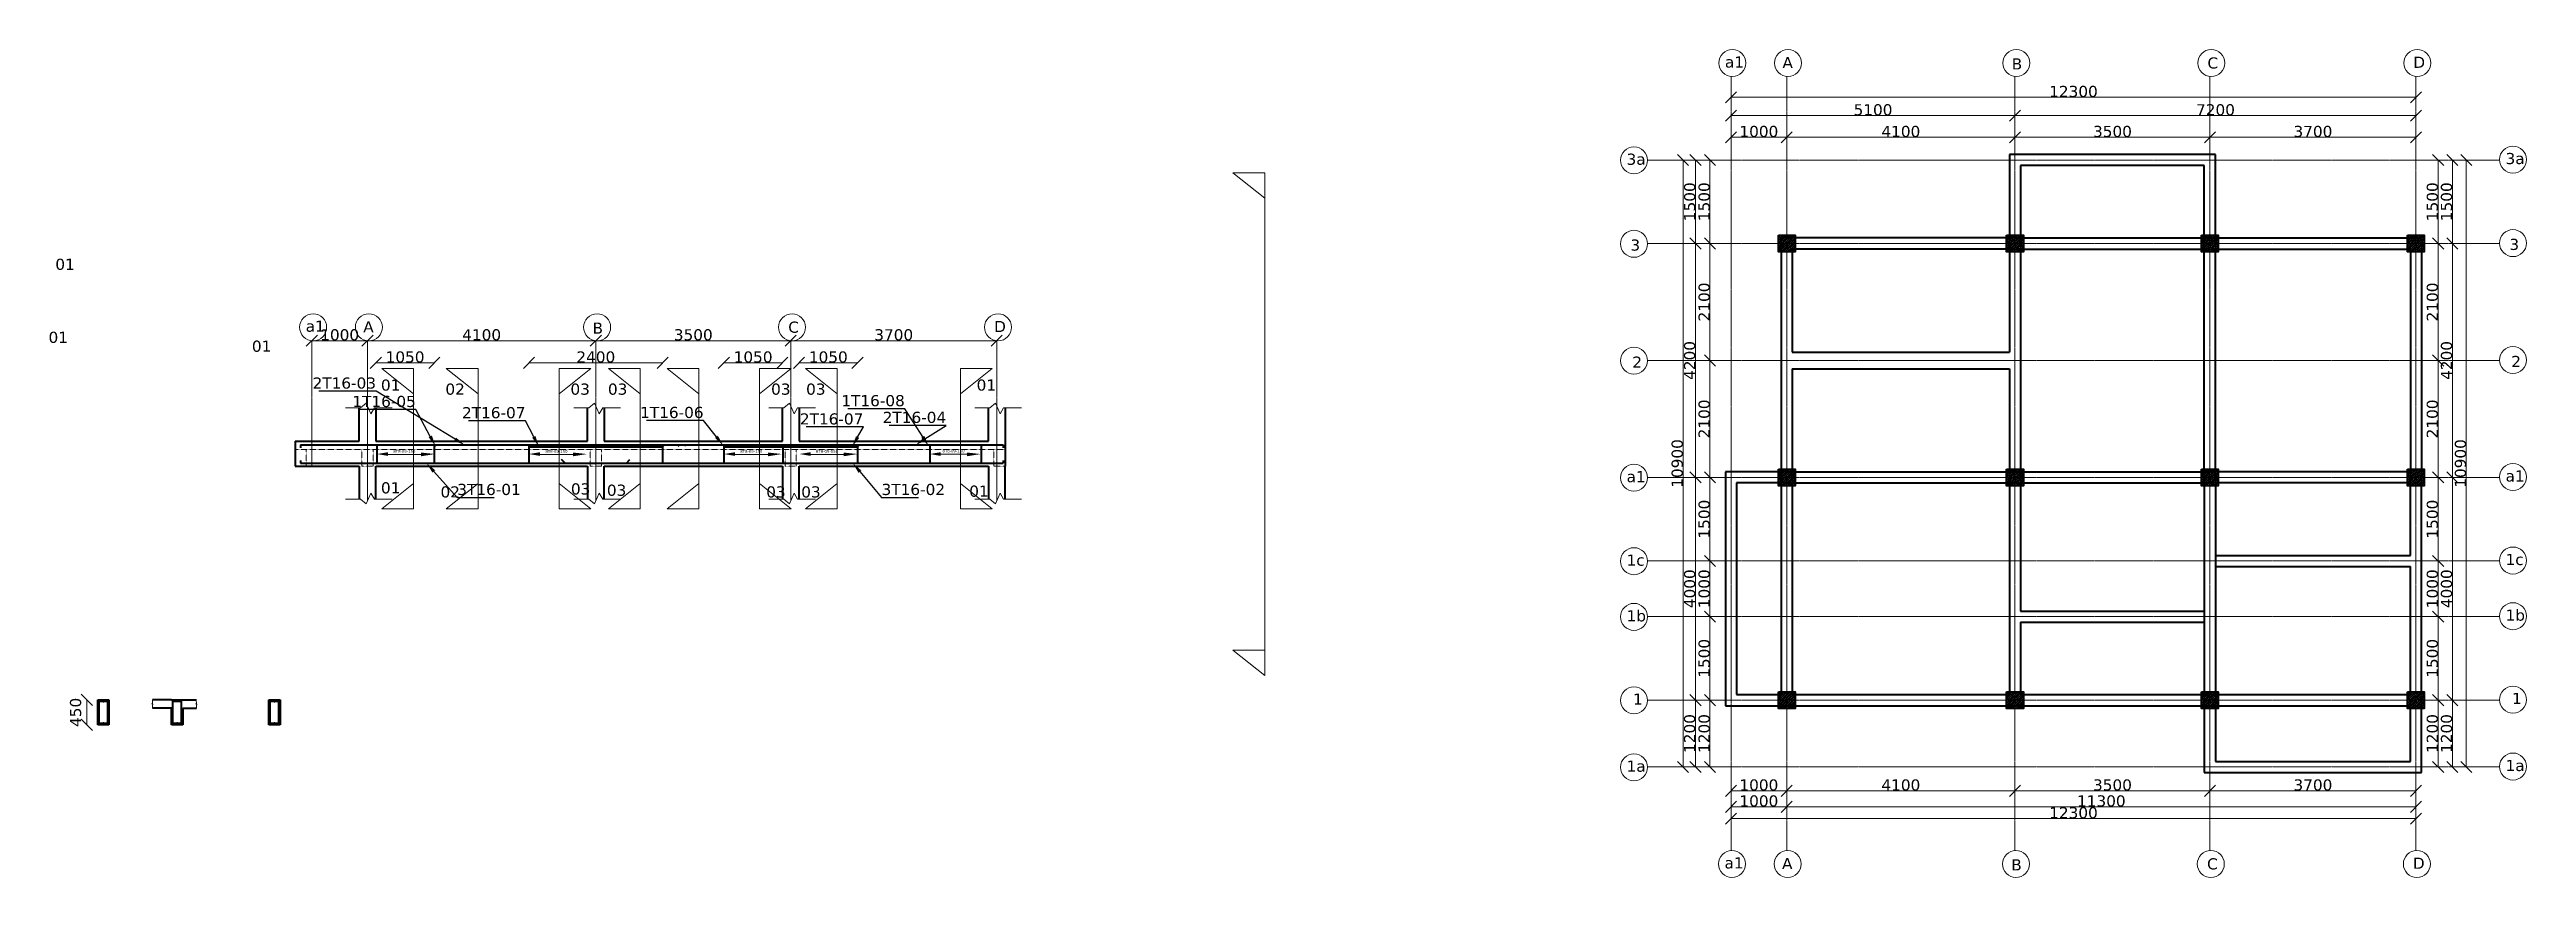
# Model space of a CAD drawing. Header units: millimetres. Extents: x 254087 to 427487, y 66037 to 92339.
# Drawn here: x 254087 to 298568, y 74526 to 89394 of the extents above; entities that cross this region are included whole.
import ezdxf
from ezdxf import colors
from ezdxf.entities.mleader import LeaderData, LeaderLine
from ezdxf.math import Vec2, Vec3

# ---------------------------------------------------------------- set-up
doc = ezdxf.new("R2010")
doc.units = ezdxf.units.MM
doc.header["$MEASUREMENT"] = 0
doc.linetypes.add('ACAD_ISO04W100', pattern=[30, 24, -3, 0, -3])
doc.linetypes.add('HIDDEN', pattern=[0.375, 0.25, -0.125])
for name, color, linetype, lineweight in [('breKLINE', 7, 'Continuous', 20), ('centreline', 90, 'ACAD_ISO04W100', 0), ('columns', 131, 'Continuous', 40), ('concrete outline', 7, 'Continuous', 40), ('dimension', 255, 'Continuous', 13), ('hatch', 255, 'Continuous', 0), ('hidden', 52, 'HIDDEN', 18), ('REINFORCDEMENT', 242, 'Continuous', 40)]:
    doc.layers.add(name, color=color, linetype=linetype, lineweight=lineweight)
doc.layers.add('LEADER LINES', color=2, linetype='Continuous')
doc.styles.add('1S0 50', font='verdana.ttf', dxfattribs={"height": 50})
doc.styles.add('1so 200', font='verdana.ttf', dxfattribs={"height": 200})
doc.styles.add('ISOO 2S00', font='verdana.ttf')
doc.styles.get("Standard").update_dxf_attribs({"font": 'verdana.ttf', "height": 200})
doc.dimstyles.new('ISOO 200 DIMEN', dxfattribs={"dimtxt": 200, "dimasz": 200, "dimexe": 0.18, "dimexo": 0.0625, "dimgap": 0.09, "dimtad": 1, "dimdec": 0, "dimzin": 0, "dimdsep": 46, "dimtxsty": 'ISOO 2S00', "dimblk": 'OBLIQUE', "dimcen": 0.09, "dimse1": 1, "dimse2": 1, "dimclrd": 256, "dimclrt": 256, "dimadec": 0, "dimazin": 0, "dimtfac": 1, "dimtdec": 0, "dimtofl": 0, "dimtmove": 2, "dimatfit": 2, "dimldrblk": 'OBLIQUE', "dimfxl": 1, "dimtolj": 1, "dimtzin": 0, "dimlwd": -1, "dimarcsym": 0})
doc.dimstyles.new('STYLE200', dxfattribs={"dimtxt": 200, "dimasz": 200, "dimexe": 0.18, "dimexo": 0.0625, "dimgap": 0.09, "dimtad": 1, "dimdec": 0, "dimzin": 0, "dimdsep": 46, "dimtxsty": '1so 200', "dimblk": 'OBLIQUE', "dimcen": 0.09, "dimse1": 1, "dimse2": 1, "dimclrd": 256, "dimclrt": 256, "dimadec": 0, "dimazin": 0, "dimtfac": 1, "dimtdec": 0, "dimtofl": 0, "dimtmove": 0, "dimatfit": 3, "dimldrblk": 'OBLIQUE', "dimfxl": 1, "dimtolj": 1, "dimtzin": 0, "dimlwd": -1, "dimarcsym": 0})

msp = doc.modelspace()

# ---------------------------------------------------------------- texts
at = {"layer": 'concrete outline', "char_height": 200, "attachment_point": 1}
for s, insert in [('{\\C40;\\c3266552;A}', (285206.5, 89260.4)), ('{\\C40;\\c3266552;B}', (289323.5, 89236)), ('{\\C40;\\c3266552;C}', (292838.6, 89253.5)), ('{\\C40;\\c3266552;D}', (296535.2, 89265.3)), ('{\\C40;\\c3266552;A}', (259720.8, 84515.7)), ('{\\C40;\\c3266552;D}', (271049.6, 84520.6)), ('{\\C40;\\c3266552;B}', (263837.8, 84491.3)), ('{\\C40;\\c3266552;C}', (267352.9, 84508.8)), ('{\\C40;\\c3266552;A}', (285199.1, 74877.3)), ('{\\C40;\\c3266552;B}', (289316.1, 74852.9)), ('{\\C40;\\c3266552;C}', (292831.3, 74870.4)), ('{\\C40;\\c3266552;D}', (296527.9, 74882.2))]:
    msp.add_mtext_dynamic_manual_height_columns(s, width=1284.115, gutter_width=1000, heights=[0], dxfattribs=dict(at, insert=insert))
at = {"layer": 'dimension', "color": 40, "true_color": 0xf8d731, "char_height": 200, "attachment_point": 1}
for s, width, insert in [('a1', 178.446, (284173.8, 89270.8)), ('3a', 178.446, (282407.4, 87524.8)), ('3a', 178.446, (298192.1, 87537)), ('3', 178.446, (282476.5, 85983)), ('3', 178.446, (298261.3, 85995.2)), ('a1', 178.446, (258688.1, 84526.1)), ('2', 178.446, (282510.2, 83880.8)), ('2', 178.446, (298295, 83893)), ('a1', 178.446, (282407.4, 81824.8)), ('a1', 178.446, (298192.1, 81837)), ('1c', 178.446, (282407.4, 80324.8)), ('1c', 178.446, (298192.1, 80337)), ('1b', 178.446, (282407.4, 79324.8)), ('1b', 178.446, (298192.1, 79337)), ('1', 178.446, (298309.5, 77841.8)), ('1', 178.446, (282524.7, 77829.6)), ('1a', 210.634, (282407.4, 76624.8)), ('1a', 210.634, (298192.1, 76637)), ('a1', 178.446, (284166.4, 74887.7))]:
    msp.add_mtext_dynamic_manual_height_columns(s, width=width, gutter_width=1000, heights=[0], dxfattribs=dict(at, insert=insert))
at = {"layer": 'dimension', "char_height": 200, "attachment_point": 1, "style": '1so 200'}
for s, insert in [('01', (257721, 84167)), ('01', (260038.5, 83469.5)), ('02', (261196, 83396)), ('03', (263441.5, 83396)), ('03', (264115, 83396)), ('03', (267045, 83396)), ('03', (267673.5, 83396)), ('01', (270735.5, 83469.5)), ('01', (260038.5, 81624)), ('02', (261108.3, 81550.2)), ('03', (263450.4, 81604.2)), ('03', (264095.8, 81580.7)), ('03', (266957.3, 81550.2)), ('03', (267585.8, 81550.2)), ('01', (270602.7, 81564.1))]:
    msp.add_mtext_dynamic_manual_height_columns(s, width=277, gutter_width=1000, heights=[0], dxfattribs=dict(at, insert=insert))
at = {"layer": 'hatch', "char_height": 50, "attachment_point": 5, "style": '1S0 50'}
for insert in [(260459.5, 82177.4), (263190.2, 82177.4), (266690.2, 82177.4), (268048.1, 82177.4), (270320.8, 82185)]:
    msp.add_mtext('\\A1;8T8-09-150', dxfattribs=dict(at, insert=insert))
at = {"layer": 'LEADER LINES', "char_height": 200, "attachment_point": 1, "style": '1so 200'}
for width, insert in [(823, (254191, 85638)), (1212, (254069, 84327))]:
    msp.add_mtext_dynamic_manual_height_columns('01', width=width, gutter_width=1000, heights=[0], dxfattribs=dict(at, insert=insert))

# ---------------------------------------------------------------- blocks, each defined once
blk = doc.blocks.new('_Oblique')
at = {"color": 0, "linetype": 'ByBlock', "lineweight": -2}
blk.add_line((-0.5, -0.5), (0.5, 0.5), dxfattribs=at)
blk = doc.blocks.new('*D3')
at = {"layer": 'Defpoints', "color": 0, "transparency": 16777216}
for p in [(284283, 87818), (285283, 87818), (285283, 87818)]:
    blk.add_point(p, dxfattribs=at)
at = {"layer": 'dimension', "transparency": 16777216}
blk.add_line((284283, 87818), (285283, 87818), dxfattribs=at)
at = {"layer": 'dimension', "transparency": 16777216, "xscale": 200, "yscale": 200, "zscale": 200, "rotation": 180}
blk.add_blockref('_Oblique', (284283, 87818), dxfattribs=at)
at = {"layer": 'dimension', "transparency": 16777216, "xscale": 200, "yscale": 200, "zscale": 200}
blk.add_blockref('_Oblique', (285283, 87818), dxfattribs=at)
at = {"layer": 'dimension', "transparency": 16777216, "insert": (284783, 87922), "char_height": 200, "attachment_point": 5, "style": '1so 200'}
blk.add_mtext('\\A1;1000', dxfattribs=at)
blk = doc.blocks.new('*D4')
at = {"layer": 'Defpoints', "color": 0, "transparency": 16777216}
for p in [(285283, 87818), (289383, 87818), (289383, 87818)]:
    blk.add_point(p, dxfattribs=at)
at = {"layer": 'dimension', "transparency": 16777216}
blk.add_line((285283, 87818), (289383, 87818), dxfattribs=at)
at = {"layer": 'dimension', "transparency": 16777216, "xscale": 200, "yscale": 200, "zscale": 200, "rotation": 180}
blk.add_blockref('_Oblique', (285283, 87818), dxfattribs=at)
at = {"layer": 'dimension', "transparency": 16777216, "xscale": 200, "yscale": 200, "zscale": 200}
blk.add_blockref('_Oblique', (289383, 87818), dxfattribs=at)
at = {"layer": 'dimension', "transparency": 16777216, "insert": (287333, 87922), "char_height": 200, "attachment_point": 5, "style": '1so 200'}
blk.add_mtext('\\A1;4100', dxfattribs=at)
blk = doc.blocks.new('*D5')
at = {"layer": 'Defpoints', "color": 0, "transparency": 16777216}
for p in [(289383, 87818), (292883, 87818), (292883, 87818)]:
    blk.add_point(p, dxfattribs=at)
at = {"layer": 'dimension', "transparency": 16777216}
blk.add_line((289383, 87818), (292883, 87818), dxfattribs=at)
at = {"layer": 'dimension', "transparency": 16777216, "xscale": 200, "yscale": 200, "zscale": 200, "rotation": 180}
blk.add_blockref('_Oblique', (289383, 87818), dxfattribs=at)
at = {"layer": 'dimension', "transparency": 16777216, "xscale": 200, "yscale": 200, "zscale": 200}
blk.add_blockref('_Oblique', (292883, 87818), dxfattribs=at)
at = {"layer": 'dimension', "transparency": 16777216, "insert": (291133, 87922), "char_height": 200, "attachment_point": 5, "style": '1so 200'}
blk.add_mtext('\\A1;3500', dxfattribs=at)
blk = doc.blocks.new('*D6')
at = {"layer": 'Defpoints', "color": 0, "transparency": 16777216}
for p in [(292883, 87818), (296583, 87818), (296583, 87818)]:
    blk.add_point(p, dxfattribs=at)
at = {"layer": 'dimension', "transparency": 16777216}
blk.add_line((292883, 87818), (296583, 87818), dxfattribs=at)
at = {"layer": 'dimension', "transparency": 16777216, "xscale": 200, "yscale": 200, "zscale": 200, "rotation": 180}
blk.add_blockref('_Oblique', (292883, 87818), dxfattribs=at)
at = {"layer": 'dimension', "transparency": 16777216, "xscale": 200, "yscale": 200, "zscale": 200}
blk.add_blockref('_Oblique', (296583, 87818), dxfattribs=at)
at = {"layer": 'dimension', "transparency": 16777216, "insert": (294733, 87922), "char_height": 200, "attachment_point": 5, "style": '1so 200'}
blk.add_mtext('\\A1;3700', dxfattribs=at)
blk = doc.blocks.new('*D7')
at = {"layer": 'Defpoints', "color": 0, "transparency": 16777216}
for p in [(284283, 88207), (289383, 88207), (289383, 88207)]:
    blk.add_point(p, dxfattribs=at)
at = {"layer": 'dimension', "transparency": 16777216}
blk.add_line((284283, 88207), (289383, 88207), dxfattribs=at)
at = {"layer": 'dimension', "transparency": 16777216, "xscale": 200, "yscale": 200, "zscale": 200, "rotation": 180}
blk.add_blockref('_Oblique', (284283, 88207), dxfattribs=at)
at = {"layer": 'dimension', "transparency": 16777216, "xscale": 200, "yscale": 200, "zscale": 200}
blk.add_blockref('_Oblique', (289383, 88207), dxfattribs=at)
at = {"layer": 'dimension', "transparency": 16777216, "insert": (286833, 88311), "char_height": 200, "attachment_point": 5, "style": '1so 200'}
blk.add_mtext('\\A1;5100', dxfattribs=at)
blk = doc.blocks.new('*D8')
at = {"layer": 'Defpoints', "color": 0, "transparency": 16777216}
for p in [(289383, 88207), (296583, 88207), (296583, 88207)]:
    blk.add_point(p, dxfattribs=at)
at = {"layer": 'dimension', "transparency": 16777216}
blk.add_line((289383, 88207), (296583, 88207), dxfattribs=at)
at = {"layer": 'dimension', "transparency": 16777216, "xscale": 200, "yscale": 200, "zscale": 200, "rotation": 180}
blk.add_blockref('_Oblique', (289383, 88207), dxfattribs=at)
at = {"layer": 'dimension', "transparency": 16777216, "xscale": 200, "yscale": 200, "zscale": 200}
blk.add_blockref('_Oblique', (296583, 88207), dxfattribs=at)
at = {"layer": 'dimension', "transparency": 16777216, "insert": (292983, 88311), "char_height": 200, "attachment_point": 5, "style": '1so 200'}
blk.add_mtext('\\A1;7200', dxfattribs=at)
blk = doc.blocks.new('*D9')
at = {"layer": 'Defpoints', "color": 0, "transparency": 16777216}
for p in [(284283, 88536), (296583, 88536), (296583, 88536)]:
    blk.add_point(p, dxfattribs=at)
at = {"layer": 'dimension', "transparency": 16777216}
blk.add_line((284283, 88536), (296583, 88536), dxfattribs=at)
at = {"layer": 'dimension', "transparency": 16777216, "xscale": 200, "yscale": 200, "zscale": 200, "rotation": 180}
blk.add_blockref('_Oblique', (284283, 88536), dxfattribs=at)
at = {"layer": 'dimension', "transparency": 16777216, "xscale": 200, "yscale": 200, "zscale": 200}
blk.add_blockref('_Oblique', (296583, 88536), dxfattribs=at)
at = {"layer": 'dimension', "transparency": 16777216, "insert": (290433, 88640), "char_height": 200, "attachment_point": 5, "style": '1so 200'}
blk.add_mtext('\\A1;12300', dxfattribs=at)
blk = doc.blocks.new('*D10')
at = {"layer": 'Defpoints', "color": 0, "transparency": 16777216}
for p in [(284283, 76081), (285283, 76081), (285283, 76081)]:
    blk.add_point(p, dxfattribs=at)
at = {"layer": 'dimension', "transparency": 16777216}
blk.add_line((284283, 76081), (285283, 76081), dxfattribs=at)
at = {"layer": 'dimension', "transparency": 16777216, "xscale": 200, "yscale": 200, "zscale": 200, "rotation": 180}
blk.add_blockref('_Oblique', (284283, 76081), dxfattribs=at)
at = {"layer": 'dimension', "transparency": 16777216, "xscale": 200, "yscale": 200, "zscale": 200}
blk.add_blockref('_Oblique', (285283, 76081), dxfattribs=at)
at = {"layer": 'dimension', "transparency": 16777216, "insert": (284783, 76186), "char_height": 200, "attachment_point": 5, "style": '1so 200'}
blk.add_mtext('\\A1;1000', dxfattribs=at)
blk = doc.blocks.new('*D11')
at = {"layer": 'Defpoints', "color": 0, "transparency": 16777216}
for p in [(285283, 76081), (289383, 76081), (289383, 76081)]:
    blk.add_point(p, dxfattribs=at)
at = {"layer": 'dimension', "transparency": 16777216}
blk.add_line((285283, 76081), (289383, 76081), dxfattribs=at)
at = {"layer": 'dimension', "transparency": 16777216, "xscale": 200, "yscale": 200, "zscale": 200, "rotation": 180}
blk.add_blockref('_Oblique', (285283, 76081), dxfattribs=at)
at = {"layer": 'dimension', "transparency": 16777216, "xscale": 200, "yscale": 200, "zscale": 200}
blk.add_blockref('_Oblique', (289383, 76081), dxfattribs=at)
at = {"layer": 'dimension', "transparency": 16777216, "insert": (287333, 76186), "char_height": 200, "attachment_point": 5, "style": '1so 200'}
blk.add_mtext('\\A1;4100', dxfattribs=at)
blk = doc.blocks.new('*D12')
at = {"layer": 'Defpoints', "color": 0, "transparency": 16777216}
for p in [(289383, 76081), (292883, 76081), (292883, 76081)]:
    blk.add_point(p, dxfattribs=at)
at = {"layer": 'dimension', "transparency": 16777216}
blk.add_line((289383, 76081), (292883, 76081), dxfattribs=at)
at = {"layer": 'dimension', "transparency": 16777216, "xscale": 200, "yscale": 200, "zscale": 200, "rotation": 180}
blk.add_blockref('_Oblique', (289383, 76081), dxfattribs=at)
at = {"layer": 'dimension', "transparency": 16777216, "xscale": 200, "yscale": 200, "zscale": 200}
blk.add_blockref('_Oblique', (292883, 76081), dxfattribs=at)
at = {"layer": 'dimension', "transparency": 16777216, "insert": (291133, 76186), "char_height": 200, "attachment_point": 5, "style": '1so 200'}
blk.add_mtext('\\A1;3500', dxfattribs=at)
blk = doc.blocks.new('*D13')
at = {"layer": 'Defpoints', "color": 0, "transparency": 16777216}
for p in [(292883, 76081), (296583, 76081), (296583, 76081)]:
    blk.add_point(p, dxfattribs=at)
at = {"layer": 'dimension', "transparency": 16777216}
blk.add_line((292883, 76081), (296583, 76081), dxfattribs=at)
at = {"layer": 'dimension', "transparency": 16777216, "xscale": 200, "yscale": 200, "zscale": 200, "rotation": 180}
blk.add_blockref('_Oblique', (292883, 76081), dxfattribs=at)
at = {"layer": 'dimension', "transparency": 16777216, "xscale": 200, "yscale": 200, "zscale": 200}
blk.add_blockref('_Oblique', (296583, 76081), dxfattribs=at)
at = {"layer": 'dimension', "transparency": 16777216, "insert": (294733, 76186), "char_height": 200, "attachment_point": 5, "style": '1so 200'}
blk.add_mtext('\\A1;3700', dxfattribs=at)
blk = doc.blocks.new('*D14')
at = {"layer": 'Defpoints', "color": 0, "transparency": 16777216}
for p in [(284283, 75795), (285283, 75795), (285283, 75795)]:
    blk.add_point(p, dxfattribs=at)
at = {"layer": 'dimension', "transparency": 16777216}
blk.add_line((284283, 75795), (285283, 75795), dxfattribs=at)
at = {"layer": 'dimension', "transparency": 16777216, "xscale": 200, "yscale": 200, "zscale": 200, "rotation": 180}
blk.add_blockref('_Oblique', (284283, 75795), dxfattribs=at)
at = {"layer": 'dimension', "transparency": 16777216, "xscale": 200, "yscale": 200, "zscale": 200}
blk.add_blockref('_Oblique', (285283, 75795), dxfattribs=at)
at = {"layer": 'dimension', "transparency": 16777216, "insert": (284783, 75899), "char_height": 200, "attachment_point": 5, "style": '1so 200'}
blk.add_mtext('\\A1;1000', dxfattribs=at)
blk = doc.blocks.new('*D15')
at = {"layer": 'Defpoints', "color": 0, "transparency": 16777216}
for p in [(285283, 75795), (296583, 75795), (296583, 75795)]:
    blk.add_point(p, dxfattribs=at)
at = {"layer": 'dimension', "transparency": 16777216}
blk.add_line((285283, 75795), (296583, 75795), dxfattribs=at)
at = {"layer": 'dimension', "transparency": 16777216, "xscale": 200, "yscale": 200, "zscale": 200, "rotation": 180}
blk.add_blockref('_Oblique', (285283, 75795), dxfattribs=at)
at = {"layer": 'dimension', "transparency": 16777216, "xscale": 200, "yscale": 200, "zscale": 200}
blk.add_blockref('_Oblique', (296583, 75795), dxfattribs=at)
at = {"layer": 'dimension', "transparency": 16777216, "insert": (290933, 75899), "char_height": 200, "attachment_point": 5, "style": '1so 200'}
blk.add_mtext('\\A1;11300', dxfattribs=at)
blk = doc.blocks.new('*D16')
at = {"layer": 'Defpoints', "color": 0, "transparency": 16777216}
for p in [(284283, 75583), (296583, 75583), (296583, 75583)]:
    blk.add_point(p, dxfattribs=at)
at = {"layer": 'dimension', "transparency": 16777216}
blk.add_line((284283, 75583), (296583, 75583), dxfattribs=at)
at = {"layer": 'dimension', "transparency": 16777216, "xscale": 200, "yscale": 200, "zscale": 200, "rotation": 180}
blk.add_blockref('_Oblique', (284283, 75583), dxfattribs=at)
at = {"layer": 'dimension', "transparency": 16777216, "xscale": 200, "yscale": 200, "zscale": 200}
blk.add_blockref('_Oblique', (296583, 75583), dxfattribs=at)
at = {"layer": 'dimension', "transparency": 16777216, "insert": (290433, 75687), "char_height": 200, "attachment_point": 5, "style": '1so 200'}
blk.add_mtext('\\A1;12300', dxfattribs=at)
blk = doc.blocks.new('*D33')
at = {"layer": 'Defpoints', "color": 0, "transparency": 16777216}
for p in [(296983, 77711), (296983, 77711), (296983, 76511)]:
    blk.add_point(p, dxfattribs=at)
at = {"layer": 'dimension', "transparency": 16777216}
blk.add_line((296983, 76511), (296983, 77711), dxfattribs=at)
at = {"layer": 'dimension', "transparency": 16777216, "xscale": 200, "yscale": 200, "zscale": 200}
for p, rotation in [((296983, 77711), 90), ((296983, 76511), 270)]:
    blk.add_blockref('_Oblique', p, dxfattribs=dict(at, rotation=rotation))
at = {"layer": 'dimension', "transparency": 16777216, "insert": (296878, 77111), "char_height": 200, "attachment_point": 5, "rotation": 90, "style": '1so 200'}
blk.add_mtext('\\A1;1200', dxfattribs=at)
blk = doc.blocks.new('*D34')
at = {"layer": 'Defpoints', "color": 0, "transparency": 16777216}
for p in [(296982, 79211), (296983, 79211), (296983, 77711)]:
    blk.add_point(p, dxfattribs=at)
at = {"layer": 'dimension', "transparency": 16777216}
blk.add_line((296982, 77711), (296982, 79211), dxfattribs=at)
at = {"layer": 'dimension', "transparency": 16777216, "xscale": 200, "yscale": 200, "zscale": 200}
for p, rotation in [((296982, 79211), 90), ((296982, 77711), 270)]:
    blk.add_blockref('_Oblique', p, dxfattribs=dict(at, rotation=rotation))
at = {"layer": 'dimension', "transparency": 16777216, "insert": (296878, 78461), "char_height": 200, "attachment_point": 5, "rotation": 90, "style": '1so 200'}
blk.add_mtext('\\A1;1500', dxfattribs=at)
blk = doc.blocks.new('*D35')
at = {"layer": 'Defpoints', "color": 0, "transparency": 16777216}
for p in [(296983, 80211), (296983, 80211), (296983, 79211)]:
    blk.add_point(p, dxfattribs=at)
at = {"layer": 'dimension', "transparency": 16777216}
blk.add_line((296983, 79211), (296983, 80211), dxfattribs=at)
at = {"layer": 'dimension', "transparency": 16777216, "xscale": 200, "yscale": 200, "zscale": 200}
for p, rotation in [((296983, 80211), 90), ((296983, 79211), 270)]:
    blk.add_blockref('_Oblique', p, dxfattribs=dict(at, rotation=rotation))
at = {"layer": 'dimension', "transparency": 16777216, "insert": (296878, 79711), "char_height": 200, "attachment_point": 5, "rotation": 90, "style": '1so 200'}
blk.add_mtext('\\A1;1000', dxfattribs=at)
blk = doc.blocks.new('*D36')
at = {"layer": 'Defpoints', "color": 0, "transparency": 16777216}
for p in [(296983, 81711), (296983, 81711), (296983, 80211)]:
    blk.add_point(p, dxfattribs=at)
at = {"layer": 'dimension', "transparency": 16777216}
blk.add_line((296983, 80211), (296983, 81711), dxfattribs=at)
at = {"layer": 'dimension', "transparency": 16777216, "xscale": 200, "yscale": 200, "zscale": 200}
for p, rotation in [((296983, 81711), 90), ((296983, 80211), 270)]:
    blk.add_blockref('_Oblique', p, dxfattribs=dict(at, rotation=rotation))
at = {"layer": 'dimension', "transparency": 16777216, "insert": (296878, 80961), "char_height": 200, "attachment_point": 5, "rotation": 90, "style": '1so 200'}
blk.add_mtext('\\A1;1500', dxfattribs=at)
blk = doc.blocks.new('*D37')
at = {"layer": 'Defpoints', "color": 0, "transparency": 16777216}
for p in [(296983, 83811), (296983, 83811), (296983, 81711)]:
    blk.add_point(p, dxfattribs=at)
at = {"layer": 'dimension', "transparency": 16777216}
blk.add_line((296983, 81711), (296983, 83811), dxfattribs=at)
at = {"layer": 'dimension', "transparency": 16777216, "xscale": 200, "yscale": 200, "zscale": 200}
for p, rotation in [((296983, 83811), 90), ((296983, 81711), 270)]:
    blk.add_blockref('_Oblique', p, dxfattribs=dict(at, rotation=rotation))
at = {"layer": 'dimension', "transparency": 16777216, "insert": (296878, 82761), "char_height": 200, "attachment_point": 5, "rotation": 90, "style": '1so 200'}
blk.add_mtext('\\A1;2100', dxfattribs=at)
blk = doc.blocks.new('*D38')
at = {"layer": 'Defpoints', "color": 0, "transparency": 16777216}
for p in [(296983, 85911), (296983, 85911), (296983, 83811)]:
    blk.add_point(p, dxfattribs=at)
at = {"layer": 'dimension', "transparency": 16777216}
blk.add_line((296983, 83811), (296983, 85911), dxfattribs=at)
at = {"layer": 'dimension', "transparency": 16777216, "xscale": 200, "yscale": 200, "zscale": 200}
for p, rotation in [((296983, 85911), 90), ((296983, 83811), 270)]:
    blk.add_blockref('_Oblique', p, dxfattribs=dict(at, rotation=rotation))
at = {"layer": 'dimension', "transparency": 16777216, "insert": (296878, 84861), "char_height": 200, "attachment_point": 5, "rotation": 90, "style": '1so 200'}
blk.add_mtext('\\A1;2100', dxfattribs=at)
blk = doc.blocks.new('*D39')
at = {"layer": 'Defpoints', "color": 0, "transparency": 16777216}
for p in [(296983, 87411), (296983, 87411), (296983, 85911)]:
    blk.add_point(p, dxfattribs=at)
at = {"layer": 'dimension', "transparency": 16777216}
blk.add_line((296983, 85911), (296983, 87411), dxfattribs=at)
at = {"layer": 'dimension', "transparency": 16777216, "xscale": 200, "yscale": 200, "zscale": 200}
for p, rotation in [((296983, 87411), 90), ((296983, 85911), 270)]:
    blk.add_blockref('_Oblique', p, dxfattribs=dict(at, rotation=rotation))
at = {"layer": 'dimension', "transparency": 16777216, "insert": (296878, 86661), "char_height": 200, "attachment_point": 5, "rotation": 90, "style": '1so 200'}
blk.add_mtext('\\A1;1500', dxfattribs=at)
blk = doc.blocks.new('*D17')
at = {"layer": 'Defpoints', "color": 0, "transparency": 16777216}
for p in [(297237, 77711), (297237, 77711), (297237, 76511)]:
    blk.add_point(p, dxfattribs=at)
at = {"layer": 'dimension', "transparency": 16777216}
blk.add_line((297237, 76511), (297237, 77711), dxfattribs=at)
at = {"layer": 'dimension', "transparency": 16777216, "xscale": 200, "yscale": 200, "zscale": 200}
for p, rotation in [((297237, 77711), 90), ((297237, 76511), 270)]:
    blk.add_blockref('_Oblique', p, dxfattribs=dict(at, rotation=rotation))
at = {"layer": 'dimension', "transparency": 16777216, "insert": (297133, 77111), "char_height": 200, "attachment_point": 5, "rotation": 90, "style": '1so 200'}
blk.add_mtext('\\A1;1200', dxfattribs=at)
blk = doc.blocks.new('*D18')
at = {"layer": 'Defpoints', "color": 0, "transparency": 16777216}
for p in [(297237, 81711), (297237, 81711), (297237, 77711)]:
    blk.add_point(p, dxfattribs=at)
at = {"layer": 'dimension', "transparency": 16777216}
blk.add_line((297237, 77711), (297237, 81711), dxfattribs=at)
at = {"layer": 'dimension', "transparency": 16777216, "xscale": 200, "yscale": 200, "zscale": 200}
for p, rotation in [((297237, 81711), 90), ((297237, 77711), 270)]:
    blk.add_blockref('_Oblique', p, dxfattribs=dict(at, rotation=rotation))
at = {"layer": 'dimension', "transparency": 16777216, "insert": (297133, 79711), "char_height": 200, "attachment_point": 5, "rotation": 90, "style": '1so 200'}
blk.add_mtext('\\A1;4000', dxfattribs=at)
blk = doc.blocks.new('*D19')
at = {"layer": 'Defpoints', "color": 0, "transparency": 16777216}
for p in [(297237, 85911), (297237, 85911), (297237, 81711)]:
    blk.add_point(p, dxfattribs=at)
at = {"layer": 'dimension', "transparency": 16777216}
blk.add_line((297237, 81711), (297237, 85911), dxfattribs=at)
at = {"layer": 'dimension', "transparency": 16777216, "xscale": 200, "yscale": 200, "zscale": 200}
for p, rotation in [((297237, 85911), 90), ((297237, 81711), 270)]:
    blk.add_blockref('_Oblique', p, dxfattribs=dict(at, rotation=rotation))
at = {"layer": 'dimension', "transparency": 16777216, "insert": (297133, 83811), "char_height": 200, "attachment_point": 5, "rotation": 90, "style": '1so 200'}
blk.add_mtext('\\A1;4200', dxfattribs=at)
blk = doc.blocks.new('*D20')
at = {"layer": 'Defpoints', "color": 0, "transparency": 16777216}
for p in [(297237, 87411), (297237, 87411), (297237, 85911)]:
    blk.add_point(p, dxfattribs=at)
at = {"layer": 'dimension', "transparency": 16777216}
blk.add_line((297237, 85911), (297237, 87411), dxfattribs=at)
at = {"layer": 'dimension', "transparency": 16777216, "xscale": 200, "yscale": 200, "zscale": 200}
for p, rotation in [((297237, 87411), 90), ((297237, 85911), 270)]:
    blk.add_blockref('_Oblique', p, dxfattribs=dict(at, rotation=rotation))
at = {"layer": 'dimension', "transparency": 16777216, "insert": (297133, 86661), "char_height": 200, "attachment_point": 5, "rotation": 90, "style": '1so 200'}
blk.add_mtext('\\A1;1500', dxfattribs=at)
blk = doc.blocks.new('*D26')
at = {"layer": 'Defpoints', "color": 0, "transparency": 16777216}
for p in [(297487, 87411), (297487, 87411), (297487, 76511)]:
    blk.add_point(p, dxfattribs=at)
at = {"layer": 'dimension', "transparency": 16777216}
blk.add_line((297487, 76511), (297487, 87411), dxfattribs=at)
at = {"layer": 'dimension', "transparency": 16777216, "xscale": 200, "yscale": 200, "zscale": 200}
for p, rotation in [((297487, 87411), 90), ((297487, 76511), 270)]:
    blk.add_blockref('_Oblique', p, dxfattribs=dict(at, rotation=rotation))
at = {"layer": 'dimension', "transparency": 16777216, "insert": (297383, 81961), "char_height": 200, "attachment_point": 5, "rotation": 90, "style": '1so 200'}
blk.add_mtext('\\A1;10900', dxfattribs=at)
blk = doc.blocks.new('*D27')
at = {"layer": 'Defpoints', "color": 0, "transparency": 16777216}
for p in [(283905, 77711), (283905, 77711), (283905, 76511)]:
    blk.add_point(p, dxfattribs=at)
at = {"layer": 'dimension', "transparency": 16777216}
blk.add_line((283905, 76511), (283905, 77711), dxfattribs=at)
at = {"layer": 'dimension', "transparency": 16777216, "xscale": 200, "yscale": 200, "zscale": 200}
for p, rotation in [((283905, 77711), 90), ((283905, 76511), 270)]:
    blk.add_blockref('_Oblique', p, dxfattribs=dict(at, rotation=rotation))
at = {"layer": 'dimension', "transparency": 16777216, "insert": (283801, 77111), "char_height": 200, "attachment_point": 5, "rotation": 90, "style": '1so 200'}
blk.add_mtext('\\A1;1200', dxfattribs=at)
blk = doc.blocks.new('*D28')
at = {"layer": 'Defpoints', "color": 0, "transparency": 16777216}
for p in [(283905, 79211), (283905, 79211), (283905, 77711)]:
    blk.add_point(p, dxfattribs=at)
at = {"layer": 'dimension', "transparency": 16777216}
blk.add_line((283905, 77711), (283905, 79211), dxfattribs=at)
at = {"layer": 'dimension', "transparency": 16777216, "xscale": 200, "yscale": 200, "zscale": 200}
for p, rotation in [((283905, 79211), 90), ((283905, 77711), 270)]:
    blk.add_blockref('_Oblique', p, dxfattribs=dict(at, rotation=rotation))
at = {"layer": 'dimension', "transparency": 16777216, "insert": (283801, 78461), "char_height": 200, "attachment_point": 5, "rotation": 90, "style": '1so 200'}
blk.add_mtext('\\A1;1500', dxfattribs=at)
blk = doc.blocks.new('*D29')
at = {"layer": 'Defpoints', "color": 0, "transparency": 16777216}
for p in [(283905, 80211), (283905, 80211), (283905, 79211)]:
    blk.add_point(p, dxfattribs=at)
at = {"layer": 'dimension', "transparency": 16777216}
blk.add_line((283905, 79211), (283905, 80211), dxfattribs=at)
at = {"layer": 'dimension', "transparency": 16777216, "xscale": 200, "yscale": 200, "zscale": 200}
for p, rotation in [((283905, 80211), 90), ((283905, 79211), 270)]:
    blk.add_blockref('_Oblique', p, dxfattribs=dict(at, rotation=rotation))
at = {"layer": 'dimension', "transparency": 16777216, "insert": (283801, 79711), "char_height": 200, "attachment_point": 5, "rotation": 90, "style": '1so 200'}
blk.add_mtext('\\A1;1000', dxfattribs=at)
blk = doc.blocks.new('*D30')
at = {"layer": 'Defpoints', "color": 0, "transparency": 16777216}
for p in [(283905, 83811), (283905, 83811), (283905, 81711)]:
    blk.add_point(p, dxfattribs=at)
at = {"layer": 'dimension', "transparency": 16777216}
blk.add_line((283905, 81711), (283905, 83811), dxfattribs=at)
at = {"layer": 'dimension', "transparency": 16777216, "xscale": 200, "yscale": 200, "zscale": 200}
for p, rotation in [((283905, 83811), 90), ((283905, 81711), 270)]:
    blk.add_blockref('_Oblique', p, dxfattribs=dict(at, rotation=rotation))
at = {"layer": 'dimension', "transparency": 16777216, "insert": (283801, 82761), "char_height": 200, "attachment_point": 5, "rotation": 90, "style": '1so 200'}
blk.add_mtext('\\A1;2100', dxfattribs=at)
blk = doc.blocks.new('*D31')
at = {"layer": 'Defpoints', "color": 0, "transparency": 16777216}
for p in [(283905, 85911), (283905, 85911), (283905, 83811)]:
    blk.add_point(p, dxfattribs=at)
at = {"layer": 'dimension', "transparency": 16777216}
blk.add_line((283905, 83811), (283905, 85911), dxfattribs=at)
at = {"layer": 'dimension', "transparency": 16777216, "xscale": 200, "yscale": 200, "zscale": 200}
for p, rotation in [((283905, 85911), 90), ((283905, 83811), 270)]:
    blk.add_blockref('_Oblique', p, dxfattribs=dict(at, rotation=rotation))
at = {"layer": 'dimension', "transparency": 16777216, "insert": (283801, 84861), "char_height": 200, "attachment_point": 5, "rotation": 90, "style": '1so 200'}
blk.add_mtext('\\A1;2100', dxfattribs=at)
blk = doc.blocks.new('*D32')
at = {"layer": 'Defpoints', "color": 0, "transparency": 16777216}
for p in [(283905, 87411), (283905, 87411), (283905, 85911)]:
    blk.add_point(p, dxfattribs=at)
at = {"layer": 'dimension', "transparency": 16777216}
blk.add_line((283905, 85911), (283905, 87411), dxfattribs=at)
at = {"layer": 'dimension', "transparency": 16777216, "xscale": 200, "yscale": 200, "zscale": 200}
for p, rotation in [((283905, 87411), 90), ((283905, 85911), 270)]:
    blk.add_blockref('_Oblique', p, dxfattribs=dict(at, rotation=rotation))
at = {"layer": 'dimension', "transparency": 16777216, "insert": (283801, 86661), "char_height": 200, "attachment_point": 5, "rotation": 90, "style": '1so 200'}
blk.add_mtext('\\A1;1500', dxfattribs=at)
blk = doc.blocks.new('*D21')
at = {"layer": 'Defpoints', "color": 0, "transparency": 16777216}
for p in [(283905, 81711), (283905, 81711), (283905, 80211)]:
    blk.add_point(p, dxfattribs=at)
at = {"layer": 'dimension', "transparency": 16777216}
blk.add_line((283905, 80211), (283905, 81711), dxfattribs=at)
at = {"layer": 'dimension', "transparency": 16777216, "xscale": 200, "yscale": 200, "zscale": 200}
for p, rotation in [((283905, 81711), 90), ((283905, 80211), 270)]:
    blk.add_blockref('_Oblique', p, dxfattribs=dict(at, rotation=rotation))
at = {"layer": 'dimension', "transparency": 16777216, "insert": (283801, 80961), "char_height": 200, "attachment_point": 5, "rotation": 90, "style": '1so 200'}
blk.add_mtext('\\A1;1500', dxfattribs=at)
blk = doc.blocks.new('*D22')
at = {"layer": 'Defpoints', "color": 0, "transparency": 16777216}
for p in [(283646, 77711), (283646, 77711), (283646, 76511)]:
    blk.add_point(p, dxfattribs=at)
at = {"layer": 'dimension', "transparency": 16777216}
blk.add_line((283646, 76511), (283646, 77711), dxfattribs=at)
at = {"layer": 'dimension', "transparency": 16777216, "xscale": 200, "yscale": 200, "zscale": 200}
for p, rotation in [((283646, 77711), 90), ((283646, 76511), 270)]:
    blk.add_blockref('_Oblique', p, dxfattribs=dict(at, rotation=rotation))
at = {"layer": 'dimension', "transparency": 16777216, "insert": (283541, 77111), "char_height": 200, "attachment_point": 5, "rotation": 90, "style": '1so 200'}
blk.add_mtext('\\A1;1200', dxfattribs=at)
blk = doc.blocks.new('*D23')
at = {"layer": 'Defpoints', "color": 0, "transparency": 16777216}
for p in [(283646, 81711), (283646, 81711), (283646, 77711)]:
    blk.add_point(p, dxfattribs=at)
at = {"layer": 'dimension', "transparency": 16777216}
blk.add_line((283646, 77711), (283646, 81711), dxfattribs=at)
at = {"layer": 'dimension', "transparency": 16777216, "xscale": 200, "yscale": 200, "zscale": 200}
for p, rotation in [((283646, 81711), 90), ((283646, 77711), 270)]:
    blk.add_blockref('_Oblique', p, dxfattribs=dict(at, rotation=rotation))
at = {"layer": 'dimension', "transparency": 16777216, "insert": (283542, 79711), "char_height": 200, "attachment_point": 5, "rotation": 90, "style": '1so 200'}
blk.add_mtext('\\A1;4000', dxfattribs=at)
blk = doc.blocks.new('*D24')
at = {"layer": 'Defpoints', "color": 0, "transparency": 16777216}
for p in [(283646, 85911), (283646, 85911), (283646, 81711)]:
    blk.add_point(p, dxfattribs=at)
at = {"layer": 'dimension', "transparency": 16777216}
blk.add_line((283646, 81711), (283646, 85911), dxfattribs=at)
at = {"layer": 'dimension', "transparency": 16777216, "xscale": 200, "yscale": 200, "zscale": 200}
for p, rotation in [((283646, 85911), 90), ((283646, 81711), 270)]:
    blk.add_blockref('_Oblique', p, dxfattribs=dict(at, rotation=rotation))
at = {"layer": 'dimension', "transparency": 16777216, "insert": (283541, 83811), "char_height": 200, "attachment_point": 5, "rotation": 90, "style": '1so 200'}
blk.add_mtext('\\A1;4200', dxfattribs=at)
blk = doc.blocks.new('*D25')
at = {"layer": 'Defpoints', "color": 0, "transparency": 16777216}
for p in [(283646, 87411), (283646, 87411), (283646, 85911)]:
    blk.add_point(p, dxfattribs=at)
at = {"layer": 'dimension', "transparency": 16777216}
blk.add_line((283646, 85911), (283646, 87411), dxfattribs=at)
at = {"layer": 'dimension', "transparency": 16777216, "xscale": 200, "yscale": 200, "zscale": 200}
for p, rotation in [((283646, 87411), 90), ((283646, 85911), 270)]:
    blk.add_blockref('_Oblique', p, dxfattribs=dict(at, rotation=rotation))
at = {"layer": 'dimension', "transparency": 16777216, "insert": (283542, 86661), "char_height": 200, "attachment_point": 5, "rotation": 90, "style": '1so 200'}
blk.add_mtext('\\A1;1500', dxfattribs=at)
blk = doc.blocks.new('*D40')
at = {"layer": 'Defpoints', "color": 0, "transparency": 16777216}
for p in [(283422, 87411), (283422, 87411), (283422, 76511)]:
    blk.add_point(p, dxfattribs=at)
at = {"layer": 'dimension', "transparency": 16777216}
blk.add_line((283422, 76511), (283422, 87411), dxfattribs=at)
at = {"layer": 'dimension', "transparency": 16777216, "xscale": 200, "yscale": 200, "zscale": 200}
for p, rotation in [((283422, 87411), 90), ((283422, 76511), 270)]:
    blk.add_blockref('_Oblique', p, dxfattribs=dict(at, rotation=rotation))
at = {"layer": 'dimension', "transparency": 16777216, "insert": (283318, 81961), "char_height": 200, "attachment_point": 5, "rotation": 90, "style": '1so 200'}
blk.add_mtext('\\A1;10900', dxfattribs=at)
blk = doc.blocks.new('*D41')
at = {"layer": 'Defpoints', "color": 0, "transparency": 16777216}
for p in [(258797, 84166), (259797, 84166), (259797, 84166)]:
    blk.add_point(p, dxfattribs=at)
at = {"layer": 'dimension', "transparency": 16777216}
blk.add_line((258797, 84166), (259797, 84166), dxfattribs=at)
at = {"layer": 'dimension', "transparency": 16777216, "xscale": 200, "yscale": 200, "zscale": 200, "rotation": 180}
blk.add_blockref('_Oblique', (258797, 84166), dxfattribs=at)
at = {"layer": 'dimension', "transparency": 16777216, "xscale": 200, "yscale": 200, "zscale": 200}
blk.add_blockref('_Oblique', (259797, 84166), dxfattribs=at)
at = {"layer": 'dimension', "transparency": 16777216, "insert": (259297, 84270), "char_height": 200, "attachment_point": 5, "style": '1so 200'}
blk.add_mtext('\\A1;1000', dxfattribs=at)
blk = doc.blocks.new('*D42')
at = {"layer": 'Defpoints', "color": 0, "transparency": 16777216}
for p in [(259797, 84166), (263897, 84166), (263897, 84166)]:
    blk.add_point(p, dxfattribs=at)
at = {"layer": 'dimension', "transparency": 16777216}
blk.add_line((259797, 84166), (263897, 84166), dxfattribs=at)
at = {"layer": 'dimension', "transparency": 16777216, "xscale": 200, "yscale": 200, "zscale": 200, "rotation": 180}
blk.add_blockref('_Oblique', (259797, 84166), dxfattribs=at)
at = {"layer": 'dimension', "transparency": 16777216, "xscale": 200, "yscale": 200, "zscale": 200}
blk.add_blockref('_Oblique', (263897, 84166), dxfattribs=at)
at = {"layer": 'dimension', "transparency": 16777216, "insert": (261847, 84270), "char_height": 200, "attachment_point": 5, "style": '1so 200'}
blk.add_mtext('\\A1;4100', dxfattribs=at)
blk = doc.blocks.new('*D43')
at = {"layer": 'Defpoints', "color": 0, "transparency": 16777216}
for p in [(263897, 84166), (267397, 84166), (267397, 84166)]:
    blk.add_point(p, dxfattribs=at)
at = {"layer": 'dimension', "transparency": 16777216}
blk.add_line((263897, 84166), (267397, 84166), dxfattribs=at)
at = {"layer": 'dimension', "transparency": 16777216, "xscale": 200, "yscale": 200, "zscale": 200, "rotation": 180}
blk.add_blockref('_Oblique', (263897, 84166), dxfattribs=at)
at = {"layer": 'dimension', "transparency": 16777216, "xscale": 200, "yscale": 200, "zscale": 200}
blk.add_blockref('_Oblique', (267397, 84166), dxfattribs=at)
at = {"layer": 'dimension', "transparency": 16777216, "insert": (265647, 84270), "char_height": 200, "attachment_point": 5, "style": '1so 200'}
blk.add_mtext('\\A1;3500', dxfattribs=at)
blk = doc.blocks.new('*D44')
at = {"layer": 'Defpoints', "color": 0, "transparency": 16777216}
for p in [(267397, 84166), (271097, 84166), (271097, 84166)]:
    blk.add_point(p, dxfattribs=at)
at = {"layer": 'dimension', "transparency": 16777216}
blk.add_line((267397, 84166), (271097, 84166), dxfattribs=at)
at = {"layer": 'dimension', "transparency": 16777216, "xscale": 200, "yscale": 200, "zscale": 200, "rotation": 180}
blk.add_blockref('_Oblique', (267397, 84166), dxfattribs=at)
at = {"layer": 'dimension', "transparency": 16777216, "xscale": 200, "yscale": 200, "zscale": 200}
blk.add_blockref('_Oblique', (271097, 84166), dxfattribs=at)
at = {"layer": 'dimension', "transparency": 16777216, "insert": (269247, 84270), "char_height": 200, "attachment_point": 5, "style": '1so 200'}
blk.add_mtext('\\A1;3700', dxfattribs=at)
blk = doc.blocks.new('*D124')
at = {"layer": 'Defpoints', "color": 0, "transparency": 16777216}
for p in [(260997, 83767), (259947, 82451), (260997, 82451)]:
    blk.add_point(p, dxfattribs=at)
at = {"layer": 'hatch', "transparency": 16777216}
blk.add_line((259947, 83767), (260997, 83767), dxfattribs=at)
at = {"layer": 'hatch', "transparency": 16777216, "xscale": 200, "yscale": 200, "zscale": 200, "rotation": 180}
blk.add_blockref('_Oblique', (259947, 83767), dxfattribs=at)
at = {"layer": 'hatch', "transparency": 16777216, "xscale": 200, "yscale": 200, "zscale": 200}
blk.add_blockref('_Oblique', (260997, 83767), dxfattribs=at)
at = {"layer": 'hatch', "transparency": 16777216, "insert": (260472, 83872), "char_height": 200, "attachment_point": 5, "style": 'ISOO 2S00'}
blk.add_mtext('\\A1;1050', dxfattribs=at)
blk = doc.blocks.new('*D125')
at = {"layer": 'Defpoints', "color": 0, "transparency": 16777216}
for p in [(265097, 83767), (262697, 82293), (265097, 82262)]:
    blk.add_point(p, dxfattribs=at)
at = {"layer": 'hatch', "transparency": 16777216}
blk.add_line((262697, 83767), (265097, 83767), dxfattribs=at)
at = {"layer": 'hatch', "transparency": 16777216, "xscale": 200, "yscale": 200, "zscale": 200, "rotation": 180}
blk.add_blockref('_Oblique', (262697, 83767), dxfattribs=at)
at = {"layer": 'hatch', "transparency": 16777216, "xscale": 200, "yscale": 200, "zscale": 200}
blk.add_blockref('_Oblique', (265097, 83767), dxfattribs=at)
at = {"layer": 'hatch', "transparency": 16777216, "insert": (263897, 83872), "char_height": 200, "attachment_point": 5, "style": 'ISOO 2S00'}
blk.add_mtext('\\A1;2400', dxfattribs=at)
blk = doc.blocks.new('*D126')
at = {"layer": 'Defpoints', "color": 0, "transparency": 16777216}
for p in [(266197, 83767), (266197, 82245), (267247, 82214)]:
    blk.add_point(p, dxfattribs=at)
at = {"layer": 'hatch', "transparency": 16777216}
blk.add_line((267247, 83767), (266197, 83767), dxfattribs=at)
at = {"layer": 'hatch', "transparency": 16777216, "xscale": 200, "yscale": 200, "zscale": 200, "rotation": 180}
blk.add_blockref('_Oblique', (266197, 83767), dxfattribs=at)
at = {"layer": 'hatch', "transparency": 16777216, "xscale": 200, "yscale": 200, "zscale": 200}
blk.add_blockref('_Oblique', (267247, 83767), dxfattribs=at)
at = {"layer": 'hatch', "transparency": 16777216, "insert": (266722, 83872), "char_height": 200, "attachment_point": 5, "style": 'ISOO 2S00'}
blk.add_mtext('\\A1;1050', dxfattribs=at)
blk = doc.blocks.new('*D127')
at = {"layer": 'Defpoints', "color": 0, "transparency": 16777216}
for p in [(268597, 83767), (267547, 82230), (268597, 82262)]:
    blk.add_point(p, dxfattribs=at)
at = {"layer": 'hatch', "transparency": 16777216}
blk.add_line((267547, 83767), (268597, 83767), dxfattribs=at)
at = {"layer": 'hatch', "transparency": 16777216, "xscale": 200, "yscale": 200, "zscale": 200, "rotation": 180}
blk.add_blockref('_Oblique', (267547, 83767), dxfattribs=at)
at = {"layer": 'hatch', "transparency": 16777216, "xscale": 200, "yscale": 200, "zscale": 200}
blk.add_blockref('_Oblique', (268597, 83767), dxfattribs=at)
at = {"layer": 'hatch', "transparency": 16777216, "insert": (268072, 83872), "char_height": 200, "attachment_point": 5, "style": 'ISOO 2S00'}
blk.add_mtext('\\A1;1050', dxfattribs=at)
blk = doc.blocks.new('*D134')
at = {"layer": 'Defpoints', "color": 0, "transparency": 16777216}
for p in [(254954, 77716), (254756, 77266), (254954, 77266)]:
    blk.add_point(p, dxfattribs=at)
at = {"layer": 'hatch', "transparency": 16777216}
blk.add_line((254756, 77716), (254756, 77266), dxfattribs=at)
at = {"layer": 'hatch', "transparency": 16777216, "xscale": 200, "yscale": 200, "zscale": 200}
for p, rotation in [((254756, 77716), 90), ((254756, 77266), 270)]:
    blk.add_blockref('_Oblique', p, dxfattribs=dict(at, rotation=rotation))
at = {"layer": 'hatch', "transparency": 16777216, "insert": (254556, 77491), "char_height": 200, "attachment_point": 5, "rotation": 90, "style": '1so 200'}
blk.add_mtext('\\A1;450', dxfattribs=at)

# ---------------------------------------------------------------- dimensions: what is measured, and where the dimension line sits
at = {"layer": 'dimension'}
for base, p1, p2, picture, middle in [((296582.8, 88536), (284282.8, 88536), (296582.8, 88536), '*D9', (290432.8, 88640.2)), ((289382.8, 88206.8), (284282.8, 88206.8), (289382.8, 88206.8), '*D7', (286832.8, 88311)), ((296582.8, 88206.8), (289382.8, 88206.8), (296582.8, 88206.8), '*D8', (292982.8, 88311)), ((285282.8, 87817.9), (284282.8, 87817.9), (285282.8, 87817.9), '*D3', (284782.8, 87922.1)), ((289382.8, 87817.9), (285282.8, 87817.9), (289382.8, 87817.9), '*D4', (287332.8, 87922.1)), ((292882.8, 87817.9), (289382.8, 87817.9), (292882.8, 87817.9), '*D5', (291132.8, 87922.1)), ((296582.8, 87817.9), (292882.8, 87817.9), (296582.8, 87817.9), '*D6', (294732.8, 87922.1)), ((259797.2, 84165.9), (258797.2, 84165.9), (259797.2, 84165.9), '*D41', (259297.2, 84270.1)), ((263897.2, 84165.9), (259797.2, 84165.9), (263897.2, 84165.9), '*D42', (261847.2, 84270.1)), ((267397.2, 84165.9), (263897.2, 84165.9), (267397.2, 84165.9), '*D43', (265647.2, 84270.1)), ((271097.2, 84165.9), (267397.2, 84165.9), (271097.2, 84165.9), '*D44', (269247.2, 84270.1)), ((285282.8, 76081.5), (284282.8, 76081.5), (285282.8, 76081.5), '*D10', (284782.8, 76185.7)), ((289382.8, 76081.5), (285282.8, 76081.5), (289382.8, 76081.5), '*D11', (287332.8, 76185.7)), ((292882.8, 76081.5), (289382.8, 76081.5), (292882.8, 76081.5), '*D12', (291132.8, 76185.7)), ((296582.8, 76081.5), (292882.8, 76081.5), (296582.8, 76081.5), '*D13', (294732.8, 76185.7)), ((285282.8, 75794.7), (284282.8, 75794.7), (285282.8, 75794.7), '*D14', (284782.8, 75898.9)), ((296582.8, 75583), (284282.8, 75583), (296582.8, 75583), '*D16', (290432.8, 75687.3)), ((296582.8, 75794.7), (285282.8, 75794.7), (296582.8, 75794.7), '*D15', (290932.8, 75899))]:
    dim = msp.add_linear_dim(base=base, p1=p1, p2=p2, dimstyle='STYLE200', dxfattribs=at)
    dim.commit()
    dim.dimension.update_dxf_attribs({"geometry": picture, "text_midpoint": middle})
for base, p1, p2, picture, middle in [((283422.1, 87410.6), (283422.1, 76510.6), (283422.1, 87410.6), '*D40', (283317.9, 81960.6)), ((283645.9, 87410.6), (283645.7, 85910.6), (283645.7, 87410.6), '*D25', (283541.7, 86660.6)), ((283905.2, 87410.6), (283905.2, 85910.6), (283905.2, 87410.6), '*D32', (283801, 86660.6)), ((296982.5, 87410.6), (296982.5, 85910.6), (296982.5, 87410.6), '*D39', (296878.3, 86660.6)), ((297237.3, 87410.6), (297237.1, 85910.6), (297237.1, 87410.6), '*D20', (297133.1, 86660.6)), ((297487.1, 87410.6), (297487.1, 76510.6), (297487.1, 87410.6), '*D26', (297382.9, 81960.6)), ((283645.7, 85910.6), (283645.7, 81710.6), (283645.7, 85910.6), '*D24', (283541.4, 83810.6)), ((283905.2, 85910.6), (283905.2, 83810.6), (283905.2, 85910.6), '*D31', (283800.9, 84860.6)), ((296982.5, 85910.6), (296982.5, 83810.6), (296982.5, 85910.6), '*D38', (296878.3, 84860.6)), ((297237.1, 85910.6), (297237.1, 81710.6), (297237.1, 85910.6), '*D19', (297132.9, 83810.6)), ((283905.2, 83810.6), (283905.2, 81710.6), (283905.2, 83810.6), '*D30', (283800.9, 82760.6)), ((296982.5, 83810.6), (296982.5, 81710.6), (296982.5, 83810.6), '*D37', (296878.3, 82760.6)), ((283645.7, 81710.6), (283645.7, 77710.6), (283645.7, 81710.6), '*D23', (283541.5, 79710.6)), ((283905.4, 81710.6), (283905.4, 80210.6), (283905.4, 81710.6), '*D21', (283801.2, 80960.6)), ((296982.5, 81710.6), (296982.5, 80210.6), (296982.5, 81710.6), '*D36', (296878.3, 80960.6)), ((297237.1, 81710.6), (297237.1, 77710.6), (297237.1, 81710.6), '*D18', (297132.9, 79710.6)), ((283905.2, 80210.6), (283905.2, 79210.6), (283905.2, 80210.6), '*D29', (283801, 79710.6)), ((296982.5, 80210.6), (296982.5, 79210.6), (296982.5, 80210.6), '*D35', (296878.3, 79710.6)), ((283905, 79210.6), (283905.2, 77710.6), (283905.2, 79210.6), '*D28', (283800.8, 78460.6)), ((296982.3, 79210.6), (296982.5, 77710.6), (296982.5, 79210.6), '*D34', (296878.1, 78460.6)), ((283645.7, 77710.6), (283645.7, 76510.6), (283645.7, 77710.6), '*D22', (283541.4, 77110.6)), ((283905.2, 77710.6), (283905.2, 76510.6), (283905.2, 77710.6), '*D27', (283800.9, 77110.6)), ((296982.5, 77710.6), (296982.5, 76510.6), (296982.5, 77710.6), '*D33', (296878.3, 77110.6)), ((297237.1, 77710.6), (297237.1, 76510.6), (297237.1, 77710.6), '*D17', (297132.9, 77110.6))]:
    dim = msp.add_linear_dim(base=base, p1=p1, p2=p2, angle=270, dimstyle='STYLE200', dxfattribs=at)
    dim.commit()
    dim.dimension.update_dxf_attribs({"geometry": picture, "text_midpoint": middle})
at = {"layer": 'hatch'}
for base, p1, p2, picture, middle in [((260997.2, 83767.3), (259947.2, 82450.7), (260997.2, 82450.7), '*D124', (260472.2, 83871.5)), ((265097.2, 83767.3), (262697.2, 82292.7), (265097.2, 82261.8), '*D125', (263897.2, 83871.6)), ((266197.2, 83767.3), (267247.2, 82214.1), (266197.2, 82245.1), '*D126', (266722.2, 83871.5)), ((268597.2, 83767.3), (267547.2, 82230), (268597.2, 82261.8), '*D127', (268072.2, 83871.5))]:
    dim = msp.add_linear_dim(base=base, p1=p1, p2=p2, dimstyle='ISOO 200 DIMEN', dxfattribs=at)
    dim.commit()
    dim.dimension.update_dxf_attribs({"geometry": picture, "text_midpoint": middle})
dim = msp.add_linear_dim(base=(254755.6, 77266.4), p1=(254953.8, 77716.4), p2=(254953.8, 77266.4), angle=90, dimstyle='ISOO 200 DIMEN', override={"dimtxsty": '1so 200'}, dxfattribs=at)
dim.commit()
dim.dimension.update_dxf_attribs({"geometry": '*D134', "text_midpoint": (254555.6, 77491.4)})

# ---------------------------------------------------------------- hatches: boundary and pattern name
at = {"layer": 'columns'}
h = msp.add_hatch(dxfattribs=at)
h.set_pattern_fill('ANSI33', color=4, scale=150)
h.set_pattern_definition([(45, (103019.614, -2975.06), (-26.516504, 26.516504), []), (45, (103046.13, -2975.06), (-26.516504, 26.516504), [18.75, -9.375])])
h.paths.add_polyline_path([(285132.8, 86060.6), (285432.8, 86060.6), (285432.8, 85760.6), (285132.8, 85760.6)])
h = msp.add_hatch(dxfattribs=at)
h.set_pattern_fill('ANSI33', color=4, scale=150)
h.set_pattern_definition([(45, (107119.614, -2975.06), (-26.516504, 26.516504), []), (45, (107146.13, -2975.06), (-26.516504, 26.516504), [18.75, -9.375])])
h.paths.add_polyline_path([(289232.8, 86060.6), (289532.8, 86060.6), (289532.8, 85760.6), (289232.8, 85760.6)])
h = msp.add_hatch(dxfattribs=at)
h.set_pattern_fill('ANSI33', color=4, scale=150)
h.set_pattern_definition([(45, (110619.614, -2975.06), (-26.516504, 26.516504), []), (45, (110646.13, -2975.06), (-26.516504, 26.516504), [18.75, -9.375])])
h.paths.add_polyline_path([(292732.8, 86060.6), (293032.8, 86060.6), (293032.8, 85760.6), (292732.8, 85760.6)])
h = msp.add_hatch(dxfattribs=at)
h.set_pattern_fill('ANSI33', color=4, scale=150)
h.set_pattern_definition([(45, (114319.614, -2975.06), (-26.516504, 26.516504), []), (45, (114346.13, -2975.06), (-26.516504, 26.516504), [18.75, -9.375])])
h.paths.add_polyline_path([(296432.8, 86060.6), (296732.8, 86060.6), (296732.8, 85760.6), (296432.8, 85760.6)])
h = msp.add_hatch(dxfattribs=at)
h.set_pattern_fill('ANSI33', color=4, scale=150)
h.set_pattern_definition([(45, (103019.614, -7175.06), (-26.516504, 26.516504), []), (45, (103046.13, -7175.06), (-26.516504, 26.516504), [18.75, -9.375])])
h.paths.add_polyline_path([(285132.8, 81860.6), (285432.8, 81860.6), (285432.8, 81560.6), (285132.8, 81560.6)])
h = msp.add_hatch(dxfattribs=at)
h.set_pattern_fill('ANSI33', color=4, scale=150)
h.set_pattern_definition([(45, (107119.614, -7175.06), (-26.516504, 26.516504), []), (45, (107146.13, -7175.06), (-26.516504, 26.516504), [18.75, -9.375])])
h.paths.add_polyline_path([(289232.8, 81860.6), (289532.8, 81860.6), (289532.8, 81560.6), (289232.8, 81560.6)])
h = msp.add_hatch(dxfattribs=at)
h.set_pattern_fill('ANSI33', color=4, scale=150)
h.set_pattern_definition([(45, (110619.614, -7175.06), (-26.516504, 26.516504), []), (45, (110646.13, -7175.06), (-26.516504, 26.516504), [18.75, -9.375])])
h.paths.add_polyline_path([(292732.8, 81860.6), (293032.8, 81860.6), (293032.8, 81560.6), (292732.8, 81560.6)])
h = msp.add_hatch(dxfattribs=at)
h.set_pattern_fill('ANSI33', color=4, scale=150)
h.set_pattern_definition([(45, (114319.614, -7175.06), (-26.516504, 26.516504), []), (45, (114346.13, -7175.06), (-26.516504, 26.516504), [18.75, -9.375])])
h.paths.add_polyline_path([(296432.8, 81860.6), (296732.8, 81860.6), (296732.8, 81560.6), (296432.8, 81560.6)])
h = msp.add_hatch(dxfattribs=at)
h.set_pattern_fill('ANSI33', color=4, scale=150)
h.set_pattern_definition([(45, (103019.614, -11175.06), (-26.516504, 26.516504), []), (45, (103046.13, -11175.06), (-26.516504, 26.516504), [18.75, -9.375])])
h.paths.add_polyline_path([(285132.8, 77860.6), (285432.8, 77860.6), (285432.8, 77560.6), (285132.8, 77560.6)])
h = msp.add_hatch(dxfattribs=at)
h.set_pattern_fill('ANSI33', color=4, scale=150)
h.set_pattern_definition([(45, (107119.614, -11175.06), (-26.516504, 26.516504), []), (45, (107146.13, -11175.06), (-26.516504, 26.516504), [18.75, -9.375])])
h.paths.add_polyline_path([(289232.8, 77860.6), (289532.8, 77860.6), (289532.8, 77560.6), (289232.8, 77560.6)])
h = msp.add_hatch(dxfattribs=at)
h.set_pattern_fill('ANSI33', color=4, scale=150)
h.set_pattern_definition([(45, (110619.614, -11175.06), (-26.516504, 26.516504), []), (45, (110646.13, -11175.06), (-26.516504, 26.516504), [18.75, -9.375])])
h.paths.add_polyline_path([(292732.8, 77860.6), (293032.8, 77860.6), (293032.8, 77560.6), (292732.8, 77560.6)])
h = msp.add_hatch(dxfattribs=at)
h.set_pattern_fill('ANSI33', color=4, scale=150)
h.set_pattern_definition([(45, (114319.614, -11175.06), (-26.516504, 26.516504), []), (45, (114346.13, -11175.06), (-26.516504, 26.516504), [18.75, -9.375])])
h.paths.add_polyline_path([(296432.8, 77860.6), (296732.8, 77860.6), (296732.8, 77560.6), (296432.8, 77560.6)])
at = {"layer": 'REINFORCDEMENT'}
h = msp.add_hatch(color=256, dxfattribs=at)
h.dxf.hatch_style = 1
edge = h.paths.add_edge_path()
edge.add_arc((254983.3, 77686.9), 4.5, 0, 360)
h = msp.add_hatch(color=256, dxfattribs=at)
h.dxf.hatch_style = 1
edge = h.paths.add_edge_path()
edge.add_arc((255053.8, 77686.9), 4.5, 0, 360)
h = msp.add_hatch(color=256, dxfattribs=at)
h.dxf.hatch_style = 1
edge = h.paths.add_edge_path()
edge.add_arc((255124.3, 77686.9), 4.5, 0, 360)
h = msp.add_hatch(color=256, dxfattribs=at)
h.dxf.hatch_style = 1
edge = h.paths.add_edge_path()
edge.add_arc((256307.6, 77686.9), 4.5, 0, 360)
h = msp.add_hatch(color=256, dxfattribs=at)
h.dxf.hatch_style = 1
edge = h.paths.add_edge_path()
edge.add_arc((256448.7, 77686.9), 4.5, 0, 360)
h = msp.add_hatch(color=256, dxfattribs=at)
h.dxf.hatch_style = 1
edge = h.paths.add_edge_path()
edge.add_arc((258055.4, 77686.9), 4.5, 0, 360)
h = msp.add_hatch(color=256, dxfattribs=at)
h.dxf.hatch_style = 1
edge = h.paths.add_edge_path()
edge.add_arc((258125.9, 77686.9), 4.5, 0, 360)
h = msp.add_hatch(color=256, dxfattribs=at)
h.dxf.hatch_style = 1
edge = h.paths.add_edge_path()
edge.add_arc((258196.5, 77686.9), 4.5, 0, 360)
h = msp.add_hatch(color=256, dxfattribs=at)
h.dxf.hatch_style = 1
edge = h.paths.add_edge_path()
edge.add_arc((254983.3, 77295.9), 4.5, 0, 360)
h = msp.add_hatch(color=256, dxfattribs=at)
h.dxf.hatch_style = 1
edge = h.paths.add_edge_path()
edge.add_arc((255053.8, 77295.9), 4.5, 0, 360)
h = msp.add_hatch(color=256, dxfattribs=at)
h.dxf.hatch_style = 1
edge = h.paths.add_edge_path()
edge.add_arc((255124.3, 77295.9), 4.5, 0, 360)
h = msp.add_hatch(color=256, dxfattribs=at)
h.dxf.hatch_style = 1
edge = h.paths.add_edge_path()
edge.add_arc((256307.6, 77295.9), 4.5, 0, 360)
h = msp.add_hatch(color=256, dxfattribs=at)
h.dxf.hatch_style = 1
edge = h.paths.add_edge_path()
edge.add_arc((256378.1, 77295.9), 4.5, 0, 360)
h = msp.add_hatch(color=256, dxfattribs=at)
h.dxf.hatch_style = 1
edge = h.paths.add_edge_path()
edge.add_arc((256448.7, 77295.9), 4.5, 0, 360)
h = msp.add_hatch(color=256, dxfattribs=at)
h.dxf.hatch_style = 1
edge = h.paths.add_edge_path()
edge.add_arc((258055.4, 77295.9), 4.5, 0, 360)
h = msp.add_hatch(color=256, dxfattribs=at)
h.dxf.hatch_style = 1
edge = h.paths.add_edge_path()
edge.add_arc((258125.9, 77295.9), 4.5, 0, 360)
h = msp.add_hatch(color=256, dxfattribs=at)
h.dxf.hatch_style = 1
edge = h.paths.add_edge_path()
edge.add_arc((258196.5, 77295.9), 4.5, 0, 360)

# ---------------------------------------------------------------- linework, layer by layer
at = {"layer": 'breKLINE', "linetype": 'Continuous'}
for p, q in [((255934.4, 77647.2), (255918.5, 77641.4)), ((255918.5, 77641.4), (255950.3, 77629.8)), ((255933.7, 77718.4), (255934.4, 77647.2)), ((255950.3, 77629.8), (255934.4, 77624)), ((255934.4, 77624), (255936.5, 77566.4)), ((256723.9, 77647.2), (256708, 77641.4)), ((256708, 77641.4), (256739.8, 77629.8)), ((256723.2, 77718.4), (256723.9, 77647.2)), ((256739.8, 77629.8), (256723.9, 77624)), ((256723.9, 77624), (256726, 77566.4))]:
    msp.add_line(p, q, dxfattribs=at)
for points in [[(259403.8, 82958.1), (259673.3, 82958.7), (259774, 83041), (259858.5, 82851.6), (259920.3, 82958.7), (260239.3, 82958)], [(263503.8, 82958.1), (263773.3, 82958.7), (263874, 83041), (263958.5, 82851.6), (264020.3, 82958.7), (264339.3, 82958)], [(267003.8, 82958.1), (267273.3, 82958.7), (267374, 83041), (267458.5, 82851.6), (267520.3, 82958.7), (267839.3, 82958)], [(270703.8, 82958.1), (270973.3, 82958.7), (271074, 83041), (271158.5, 82851.6), (271220.3, 82958.7), (271539.3, 82958)], [(259403.8, 81318.6), (259673.3, 81318), (259774, 81235.7), (259858.5, 81425.1), (259920.3, 81318), (260239.3, 81318.7)], [(263503.8, 81318.6), (263773.3, 81318), (263874, 81235.7), (263958.5, 81425.1), (264020.3, 81318), (264339.3, 81318.7)], [(267003.8, 81318.6), (267273.3, 81318), (267374, 81235.7), (267458.5, 81425.1), (267520.3, 81318), (267839.3, 81318.7)], [(270703.8, 81318.6), (270973.3, 81318), (271074, 81235.7), (271158.5, 81425.1), (271220.3, 81318), (271539.3, 81318.7)]]:
    msp.add_lwpolyline(points, dxfattribs=at)
at = {"layer": 'centreline'}
for p, q in [((284282.8, 88910.6), (284282.8, 75010.6)), ((285282.8, 88910.6), (285282.8, 75010.6)), ((289382.8, 88910.6), (289382.8, 75010.6)), ((292882.8, 88910.6), (292882.8, 75010.6)), ((296582.8, 88910.6), (296582.8, 75010.6)), ((282782.8, 87410.6), (298082.8, 87410.6)), ((282782.8, 85910.6), (298082.8, 85910.6)), ((258797.2, 84165.9), (258797.2, 81913.3)), ((259797.2, 84165.9), (259797.2, 81287.5)), ((263897.2, 84165.9), (263897.2, 81287.5)), ((267397.2, 84165.9), (267397.2, 81287.5)), ((271097.2, 84165.9), (271097.2, 81287.5)), ((282782.8, 83810.6), (298082.8, 83810.6)), ((282782.8, 81710.6), (298082.8, 81710.6)), ((282782.8, 80210.6), (298082.8, 80210.6)), ((282782.8, 79210.6), (298082.8, 79210.6)), ((282782.8, 77710.6), (298082.8, 77710.6)), ((282782.8, 76510.6), (298082.8, 76510.6))]:
    msp.add_line(p, q, dxfattribs=at)
at = {"layer": 'columns'}
for p, q in [((259647.2, 82363.3), (259647.2, 82958.7)), ((259947.2, 82958.7), (259947.2, 82363.3)), ((263747.2, 82363.3), (263747.2, 82958.7)), ((264047.2, 82958.7), (264047.2, 82363.3)), ((267247.2, 82363.3), (267247.2, 82958.7)), ((267547.2, 82958.7), (267547.2, 82363.3)), ((270947.2, 82363.3), (270947.2, 82958.7)), ((271247.2, 82958.7), (271247.2, 82363.3)), ((259647.2, 81913.3), (259647.2, 81318)), ((259947.2, 81318), (259947.2, 81913.3)), ((263747.2, 81913.3), (263747.2, 81318)), ((264047.2, 81318), (264047.2, 81913.3)), ((267247.2, 81913.3), (267247.2, 81318)), ((267547.2, 81318), (267547.2, 81913.3)), ((270947.2, 81913.3), (270947.2, 81318)), ((271247.2, 81318), (271247.2, 81913.3))]:
    msp.add_line(p, q, dxfattribs=at)
for points in [[(285132.8, 86060.6), (285432.8, 86060.6), (285432.8, 85760.6), (285132.8, 85760.6)], [(289232.8, 86060.6), (289532.8, 86060.6), (289532.8, 85760.6), (289232.8, 85760.6)], [(292732.8, 86060.6), (293032.8, 86060.6), (293032.8, 85760.6), (292732.8, 85760.6)], [(296432.8, 86060.6), (296732.8, 86060.6), (296732.8, 85760.6), (296432.8, 85760.6)], [(285132.8, 81860.6), (285432.8, 81860.6), (285432.8, 81560.6), (285132.8, 81560.6)], [(289232.8, 81860.6), (289532.8, 81860.6), (289532.8, 81560.6), (289232.8, 81560.6)], [(292732.8, 81860.6), (293032.8, 81860.6), (293032.8, 81560.6), (292732.8, 81560.6)], [(296432.8, 81860.6), (296732.8, 81860.6), (296732.8, 81560.6), (296432.8, 81560.6)], [(285132.8, 77860.6), (285432.8, 77860.6), (285432.8, 77560.6), (285132.8, 77560.6)], [(289232.8, 77860.6), (289532.8, 77860.6), (289532.8, 77560.6), (289232.8, 77560.6)], [(292732.8, 77860.6), (293032.8, 77860.6), (293032.8, 77560.6), (292732.8, 77560.6)], [(296432.8, 77860.6), (296732.8, 77860.6), (296732.8, 77560.6), (296432.8, 77560.6)]]:
    msp.add_lwpolyline(points, close=True, dxfattribs=at)
at = {"layer": 'concrete outline', "ltscale": 100}
for p, q in [((289282.8, 87510.6), (289282.8, 85910.6)), ((292982.8, 87510.6), (289282.8, 87510.6)), ((289482.8, 87310.6), (289482.8, 85910.6)), ((292782.8, 87310.6), (289482.8, 87310.6)), ((292782.8, 85910.6), (292782.8, 87310.6)), ((292982.8, 85910.6), (292982.8, 87510.6)), ((289382.8, 86010.6), (285182.8, 86010.6)), ((285182.8, 86010.6), (285182.8, 81710.6)), ((289282.8, 85910.6), (289282.8, 83960.6)), ((289382.8, 86010.6), (292882.8, 86010.6)), ((289482.8, 85910.6), (289482.8, 81710.6)), ((292782.8, 81710.6), (292782.8, 85910.6)), ((292882.8, 86010.6), (296682.8, 86010.6)), ((292982.8, 81710.6), (292982.8, 85910.6)), ((296682.8, 86010.6), (296682.8, 81710.6)), ((289382.8, 85810.6), (285382.8, 85810.6)), ((285382.8, 85810.6), (285382.8, 83960.6)), ((289382.8, 85810.6), (292882.8, 85810.6)), ((292882.8, 85810.6), (296482.8, 85810.6)), ((296482.8, 85810.6), (296482.8, 81710.6)), ((285382.8, 83960.6), (289282.8, 83960.6)), ((285382.8, 83660.6), (285382.8, 81710.6)), ((285382.8, 83660.6), (289282.8, 83660.6)), ((289282.8, 83660.6), (289282.8, 81710.6)), ((285282.8, 81810.6), (284182.8, 81810.6)), ((284182.8, 81810.6), (284182.8, 77610.6)), ((285282.8, 81610.6), (284382.8, 81610.6)), ((284382.8, 81610.6), (284382.8, 77810.6)), ((285182.8, 81710.6), (285182.8, 77810.6)), ((285282.8, 81810.6), (289382.8, 81810.6)), ((285282.8, 81610.6), (289382.8, 81610.6)), ((285382.8, 81710.6), (285382.8, 77810.6)), ((289282.8, 81710.6), (289282.8, 79210.6)), ((289382.8, 81810.6), (292882.8, 81810.6)), ((289382.8, 81610.6), (292882.8, 81610.6)), ((289482.8, 81710.6), (289482.8, 79310.6)), ((292782.8, 81710.6), (292782.8, 80210.6)), ((296482.8, 81810.6), (292882.8, 81810.6)), ((296482.8, 81610.6), (292882.8, 81610.6)), ((292982.8, 81710.6), (292982.8, 80210.6)), ((296482.8, 80310.6), (296482.8, 81710.6)), ((296682.8, 80210.6), (296682.8, 81710.6)), ((292782.8, 80210.6), (292782.8, 77710.6)), ((292982.8, 80310.6), (296482.8, 80310.6)), ((292982.8, 80210.6), (292982.8, 77710.6)), ((292982.8, 80110.6), (296482.8, 80110.6)), ((296482.8, 77810.6), (296482.8, 80110.6)), ((296682.8, 77710.6), (296682.8, 80210.6)), ((289282.8, 79210.6), (289282.8, 77810.6)), ((289482.8, 79310.6), (292782.8, 79310.6)), ((289482.8, 79110.6), (292782.8, 79110.6)), ((289482.8, 79110.6), (289482.8, 77810.6)), ((284182.8, 77610.6), (285282.8, 77610.6)), ((284382.8, 77810.6), (285182.8, 77810.6)), ((285282.8, 77610.6), (289382.8, 77610.6)), ((285382.8, 77810.6), (289282.8, 77810.6)), ((289382.8, 77610.6), (292882.8, 77610.6)), ((289482.8, 77810.6), (292882.8, 77810.6)), ((292782.8, 77710.6), (292782.8, 76410.6)), ((292882.8, 77810.6), (296482.8, 77810.6)), ((292882.8, 77610.6), (296482.8, 77610.6)), ((292982.8, 77710.6), (292982.8, 76610.6)), ((296482.8, 76610.6), (296482.8, 77610.6)), ((296682.8, 76410.6), (296682.8, 77710.6)), ((292982.8, 76610.6), (296482.8, 76610.6)), ((292782.8, 76410.6), (296682.8, 76410.6))]:
    msp.add_line(p, q, dxfattribs=at)
at = {"layer": 'concrete outline'}
for p, q in [((258497.2, 82363.3), (259647.2, 82363.3)), ((258497.2, 82363.3), (258497.2, 81913.3)), ((259947.2, 82363.3), (263747.2, 82363.3)), ((264047.2, 82363.3), (267247.2, 82363.3)), ((267547.2, 82363.3), (270947.2, 82363.3)), ((271247.2, 82363.3), (271247.2, 81913.3)), ((258497.2, 81913.3), (259647.2, 81913.3)), ((259947.2, 81913.3), (263747.2, 81913.3)), ((264047.2, 81913.3), (267247.2, 81913.3)), ((267547.2, 81913.3), (270947.2, 81913.3)), ((254953.8, 77266.4), (254953.8, 77716.4)), ((254953.8, 77716.4), (255153.8, 77716.4)), ((255153.8, 77716.4), (255153.8, 77266.4)), ((256278.1, 77716.4), (255933.7, 77716.4)), ((256278.1, 77566.4), (255936.5, 77566.4)), ((256278.1, 77716.4), (256478.1, 77716.4)), ((256278.1, 77266.4), (256278.1, 77566.4)), ((256478.1, 77716.4), (256723.3, 77716.4)), ((256478.1, 77566.4), (256478.1, 77266.4)), ((256478.1, 77566.4), (256726, 77566.4)), ((258025.9, 77266.4), (258025.9, 77716.4)), ((258025.9, 77716.4), (258225.9, 77716.4)), ((258225.9, 77716.4), (258225.9, 77266.4)), ((255153.8, 77266.4), (254953.8, 77266.4)), ((256478.1, 77266.4), (256278.1, 77266.4)), ((258225.9, 77266.4), (258025.9, 77266.4))]:
    msp.add_line(p, q, dxfattribs=at)
at = {"layer": 'dimension'}
for p, q in [((275909, 87181.5), (275909, 78150.5)), ((260623.9, 83669), (260623.9, 81143.5)), ((261782, 83669), (261782, 81143.5)), ((263237.5, 83669), (263237.5, 81143.5)), ((264693, 83669), (264693, 81143.5)), ((265749, 83669), (265749, 81143.5)), ((266836, 83669), (266836, 81143.5)), ((268232, 83669), (268232, 81143.5)), ((270446.5, 83669), (270446.5, 81143.5))]:
    msp.add_line(p, q, dxfattribs=at)
for points in [[(275909, 87181.5), (275339.5, 87181.5), (275909, 86724.5)], [(260623.9, 83669), (260054.4, 83669), (260623.9, 83212)], [(261782, 83669), (261212.5, 83669), (261782, 83212)], [(263237.5, 83669), (263807, 83669), (263237.5, 83212)], [(264693, 83669), (264123.5, 83669), (264693, 83212)], [(265749, 83669), (265179.5, 83669), (265749, 83212)], [(266836, 83669), (267405.5, 83669), (266836, 83212)], [(268232, 83669), (267662.5, 83669), (268232, 83212)], [(270446.5, 83669), (271016, 83669), (270446.5, 83212)], [(260623.9, 81143.5), (260054.4, 81143.5), (260623.9, 81600.5)], [(261782, 81143.5), (261212.5, 81143.5), (261782, 81600.5)], [(263237.5, 81143.5), (263807, 81143.5), (263237.5, 81600.5)], [(264693, 81143.5), (264123.5, 81143.5), (264693, 81600.5)], [(265749, 81143.5), (265179.5, 81143.5), (265749, 81600.5)], [(266836, 81143.5), (267405.5, 81143.5), (266836, 81600.5)], [(268232, 81143.5), (267662.5, 81143.5), (268232, 81600.5)], [(270446.5, 81143.5), (271016, 81143.5), (270446.5, 81600.5)], [(275909, 78607.5), (275339.5, 78607.5), (275909, 78150.5)]]:
    msp.add_lwpolyline(points, dxfattribs=at)
for centre in [(284306.9, 89151.9), (285306.9, 89151.9), (289406.9, 89151.9), (292906.9, 89151.9), (296606.9, 89151.9), (282540.4, 87405.8), (298325.2, 87418), (282540.4, 85905.8), (298325.2, 85918), (258821.2, 84407.1), (259821.2, 84407.1), (263921.2, 84407.1), (267421.2, 84407.1), (271121.2, 84407.1), (282540.4, 83805.8), (298325.2, 83818), (282540.4, 81705.8), (298325.2, 81718), (282540.4, 80205.8), (298325.2, 80218), (282540.4, 79205.8), (298325.2, 79218), (282540.4, 77705.8), (298325.2, 77718), (282540.4, 76505.8), (298325.2, 76518), (284299.5, 74768.7), (285299.5, 74768.7), (289399.5, 74768.7), (292899.5, 74768.7), (296599.5, 74768.7)]:
    msp.add_circle(centre, 242.5, dxfattribs=at)
at = {"layer": 'hatch'}
for p, q in [((260166.4, 82123.8), (260758.7, 82123.8)), ((262897.2, 82123.8), (263489.4, 82123.8)), ((266397.2, 82123.8), (266989.4, 82123.8)), ((267755, 82123.8), (268347.3, 82123.8)), ((270090.9, 82130), (270560.6, 82130))]:
    msp.add_line(p, q, dxfattribs=at)
for points in [[(260166.4, 82163.4), (260166.4, 82096.7), (259966.4, 82130)], [(260758.7, 82157.1), (260758.7, 82090.5), (261008.6, 82130)], [(262897.2, 82163.4), (262897.2, 82096.7), (262697.2, 82130)], [(263489.4, 82157.1), (263489.4, 82090.5), (263739.3, 82130)], [(266397.2, 82163.4), (266397.2, 82096.7), (266197.2, 82130)], [(266989.4, 82157.1), (266989.4, 82090.5), (267239.3, 82130)], [(267755, 82163.4), (267755, 82096.7), (267555, 82130)], [(268347.3, 82157.1), (268347.3, 82090.5), (268597.2, 82130)], [(270090.9, 82163.4), (270090.9, 82096.7), (269897.2, 82130)], [(270560.6, 82157.1), (270560.6, 82090.5), (270810.5, 82130)]]:
    msp.add_solid(points, dxfattribs=at)
at = {"layer": 'hidden'}
for p, q in [((258497.2, 82213.3), (271247.2, 82213.3)), ((258497.2, 81913.3), (258497.2, 82213.3)), ((258697.2, 81913.3), (258497.2, 81913.3)), ((258697.2, 82213.3), (258697.2, 81913.3)), ((259697.2, 81913.3), (259697.2, 82213.3)), ((259897.2, 81913.3), (259697.2, 81913.3)), ((259897.2, 82213.3), (259897.2, 81913.3)), ((263797.2, 81913.3), (263797.2, 82213.3)), ((263997.2, 81913.3), (263797.2, 81913.3)), ((263997.2, 82213.3), (263997.2, 81913.3)), ((267297.2, 81913.3), (267297.2, 82213.3)), ((267497.2, 81913.3), (267297.2, 81913.3)), ((267497.2, 82213.3), (267497.2, 81913.3)), ((271047.2, 81913.3), (271047.2, 82213.3)), ((271247.2, 81913.3), (271047.2, 81913.3)), ((271247.2, 82213.3), (271247.2, 81913.3))]:
    msp.add_line(p, q, dxfattribs=at)
at = {"layer": 'REINFORCDEMENT'}
for p, q in [((258591.9, 82292.7), (271210.7, 82292.7)), ((258591.9, 82292.7), (258591.9, 82244.4)), ((259966.4, 82292.7), (259966.4, 81967.4)), ((260997.2, 82292.7), (261018.5, 82271.4)), ((260997.2, 82292.7), (260997.2, 81967.4)), ((262697.2, 82292.7), (262675.8, 82271.4)), ((262697.2, 82292.7), (262697.2, 81967.4)), ((265097.2, 82292.7), (265118.5, 82271.4)), ((265097.2, 82292.7), (265097.2, 81967.4)), ((265364, 82292.7), (265385.3, 82271.4)), ((265512, 82292.7), (265490.7, 82271.4)), ((266197.2, 82292.7), (266175.8, 82271.4)), ((266197.2, 82292.7), (266197.2, 81967.4)), ((267255, 82292.7), (267255, 81967.4)), ((268597.2, 82292.7), (268618.5, 82271.4)), ((268597.2, 82292.7), (268597.2, 81967.4)), ((269897.2, 82292.7), (269875.8, 82271.4)), ((269897.2, 82292.7), (269897.2, 81967.4)), ((270815.6, 82292.7), (270815.6, 81967.4)), ((271210.7, 82292.7), (271210.7, 82244.4)), ((258591.9, 82015.7), (258591.9, 81967.4)), ((258591.9, 81967.4), (271210.7, 81967.4)), ((262697.2, 82261.8), (265097.2, 82261.8)), ((263347.2, 81967.4), (263283.8, 82030.7)), ((264447.2, 81967.4), (264510.5, 82030.7)), ((266197.2, 82261.8), (268597.2, 82261.8)), ((271210.7, 82015.7), (271210.7, 81967.4)), ((254978.8, 77291.4), (254978.8, 77691.4)), ((254978.8, 77691.4), (255128.8, 77691.4)), ((254979, 77684.2), (254985.2, 77680.7)), ((254984.6, 77691.4), (254990.9, 77688.3)), ((255123.2, 77691.4), (255117, 77688.3)), ((255128.8, 77684.2), (255122.6, 77680.7)), ((255128.8, 77691.4), (255128.8, 77291.4)), ((256303.1, 77291.4), (256303.1, 77691.4)), ((256303.1, 77691.4), (256453.1, 77691.4)), ((256303.1, 77684.2), (256309.3, 77680.7)), ((256308.8, 77691.4), (256315, 77688.3)), ((256447.5, 77691.4), (256441.3, 77688.3)), ((256453.1, 77684.2), (256446.9, 77680.7)), ((256453.1, 77691.4), (256453.1, 77291.4)), ((258050.9, 77291.4), (258050.9, 77691.4)), ((258050.9, 77691.4), (258200.9, 77691.4)), ((258051.2, 77684.2), (258057.4, 77680.7)), ((258056.8, 77691.4), (258063, 77688.3)), ((258195.4, 77691.4), (258189.1, 77688.3)), ((258201, 77684.2), (258194.8, 77680.7)), ((258200.9, 77691.4), (258200.9, 77291.4)), ((255128.8, 77291.4), (254978.8, 77291.4)), ((254979, 77298.5), (254985.2, 77302)), ((254984.6, 77291.4), (254990.9, 77294.4)), ((256453.1, 77291.4), (256303.1, 77291.4)), ((258200.9, 77291.4), (258050.9, 77291.4)), ((258051.2, 77298.5), (258057.4, 77302)), ((258056.8, 77291.4), (258063, 77294.4))]:
    msp.add_line(p, q, dxfattribs=at)
for centre in [(254983.3, 77686.9), (255053.8, 77686.9), (255124.3, 77686.9), (256307.6, 77686.9), (256448.7, 77686.9), (258055.4, 77686.9), (258125.9, 77686.9), (258196.5, 77686.9), (254983.3, 77295.9), (255053.8, 77295.9), (255124.3, 77295.9), (256307.6, 77295.9), (256378.1, 77295.9), (256448.7, 77295.9), (258055.4, 77295.9), (258125.9, 77295.9), (258196.5, 77295.9)]:
    msp.add_circle(centre, 4.5, dxfattribs=at)

msp.set_redraw_order([(e.dxf.handle, doc.entitydb.next_handle()) for e in msp.query("TEXT MTEXT ATTDEF DIMENSION ARC_DIMENSION")])  # texts and dimensions are drawn at this point

# ---------------------------------------------------------------- leaders
at = {"layer": 'LEADER LINES'}
ml = msp.add_multileader_mtext('Standard', dxfattribs=at)
ml.set_content('2T16-03', color=256, style='1so 200')
ml.set_leader_properties(color=256, linetype='ByLayer', lineweight=-1)
ml.build(insert=Vec2(0, 0))
ml.multileader.update_dxf_attribs({"text_left_attachment_type": 5, "text_right_attachment_type": 5, "text_top_attachment_type": 10, "text_bottom_attachment_type": 10, "dogleg_length": 0, "arrow_head_size": 200})
ctx = ml.context
ctx.base_point, ctx.char_height, ctx.arrow_head_size, ctx.landing_gap_size, ctx.plane_origin = Vec3(258823.4, 83261), 200, 200, 0.09, Vec3(261589, 82292.7)
ctx.left_attachment, ctx.right_attachment, ctx.top_attachment, ctx.bottom_attachment, ctx.text_align_type = 5, 5, 10, 10, 2
notes = []
notes.append((ctx, [(0, (1, 1, 0), (259950.1, 83261), (-1, 0), 0, [(0, [(261541.9, 82292.7)], 0, [])])]))
ctx.mtext.insert, ctx.mtext.alignment, ctx.mtext.flow_direction = Vec3(259950, 83505.2), 3, 5
ml = msp.add_multileader_mtext('Standard', dxfattribs=at)
ml.set_content('1T16-08', color=256, style='1so 200')
ml.set_leader_properties(color=256, linetype='ByLayer', lineweight=-1)
ml.build(insert=Vec2(0, 0))
ml.multileader.update_dxf_attribs({"text_left_attachment_type": 5, "text_right_attachment_type": 5, "text_top_attachment_type": 10, "text_bottom_attachment_type": 10, "dogleg_length": 0, "arrow_head_size": 200})
ctx = ml.context
ctx.base_point, ctx.char_height, ctx.arrow_head_size, ctx.landing_gap_size, ctx.plane_origin = Vec3(268330.3, 82944.4), 200, 200, 0.09, Vec3(269875.8, 82271.4)
ctx.left_attachment, ctx.right_attachment, ctx.top_attachment, ctx.bottom_attachment, ctx.text_align_type = 5, 5, 10, 10, 2
notes.append((ctx, [(0, (1, 1, 0), (269445.6, 82944.4), (-1, 0), 0, [(0, [(269875.8, 82271.4)], 0, [])])]))
ctx.mtext.insert, ctx.mtext.alignment, ctx.mtext.flow_direction = Vec3(269445.5, 83189), 3, 5
ml = msp.add_multileader_mtext('Standard', dxfattribs=at)
ml.set_content('1T16-05', color=256, style='1so 200')
ml.set_leader_properties(color=256, linetype='ByLayer', lineweight=-1)
ml.build(insert=Vec2(0, 0))
ml.multileader.update_dxf_attribs({"text_left_attachment_type": 5, "text_right_attachment_type": 5, "text_top_attachment_type": 10, "text_bottom_attachment_type": 10, "dogleg_length": 0, "arrow_head_size": 200})
ctx = ml.context
ctx.base_point, ctx.char_height, ctx.arrow_head_size, ctx.landing_gap_size, ctx.plane_origin = Vec3(259552.4, 82930.8), 200, 200, 0.09, Vec3(261018.5, 82271.4)
ctx.left_attachment, ctx.right_attachment, ctx.top_attachment, ctx.bottom_attachment, ctx.text_align_type = 5, 5, 10, 10, 2
notes.append((ctx, [(0, (1, 1, 0), (260664.6, 82930.8), (-1, 0), 0, [(0, [(261018.5, 82271.4)], 0, [])])]))
ctx.mtext.insert, ctx.mtext.alignment, ctx.mtext.flow_direction = Vec3(260664.5, 83174.9), 3, 5
ml = msp.add_multileader_mtext('Standard', dxfattribs=at)
ml.set_content('2T16-07', color=256, style='1so 200')
ml.set_leader_properties(color=256, linetype='ByLayer', lineweight=-1)
ml.build(insert=Vec2(0, 0))
ml.multileader.update_dxf_attribs({"text_left_attachment_type": 5, "text_right_attachment_type": 5, "text_top_attachment_type": 10, "text_bottom_attachment_type": 10, "dogleg_length": 0, "arrow_head_size": 200})
ctx = ml.context
ctx.base_point, ctx.char_height, ctx.arrow_head_size, ctx.landing_gap_size, ctx.plane_origin = Vec3(261504, 82728.8), 200, 200, 0.09, Vec3(262875, 82261.8)
ctx.left_attachment, ctx.right_attachment, ctx.top_attachment, ctx.bottom_attachment, ctx.text_align_type = 5, 5, 10, 10, 2
notes.append((ctx, [(0, (1, 1, 0), (262634.1, 82728.8), (-1, 0), 0, [(0, [(262875, 82261.8)], 0, [])])]))
ctx.mtext.insert, ctx.mtext.alignment, ctx.mtext.flow_direction = Vec3(262634, 82973), 3, 5
ml = msp.add_multileader_mtext('Standard', dxfattribs=at)
ml.set_content('1T16-06', color=256, style='1so 200')
ml.set_leader_properties(color=256, linetype='ByLayer', lineweight=-1)
ml.build(insert=Vec2(0, 0))
ml.multileader.update_dxf_attribs({"text_left_attachment_type": 5, "text_right_attachment_type": 5, "text_top_attachment_type": 10, "text_bottom_attachment_type": 10, "dogleg_length": 0, "arrow_head_size": 200})
ctx = ml.context
ctx.base_point, ctx.char_height, ctx.arrow_head_size, ctx.landing_gap_size, ctx.plane_origin = Vec3(264715.8, 82733.3), 200, 200, 0.09, Vec3(266186.5, 82282.1)
ctx.left_attachment, ctx.right_attachment, ctx.top_attachment, ctx.bottom_attachment, ctx.text_align_type = 5, 5, 10, 10, 2
notes.append((ctx, [(0, (1, 1, 0), (265832.6, 82733.3), (-1, 0), 0, [(0, [(266186.5, 82282.1)], 0, [])])]))
ctx.mtext.insert, ctx.mtext.alignment, ctx.mtext.flow_direction = Vec3(265832.5, 82977.4), 3, 5
ml = msp.add_multileader_mtext('Standard', dxfattribs=at)
ml.set_content('2T16-07', color=256, style='1so 200')
ml.set_leader_properties(color=256, linetype='ByLayer', lineweight=-1)
ml.build(insert=Vec2(0, 0))
ml.multileader.update_dxf_attribs({"text_left_attachment_type": 5, "text_right_attachment_type": 5, "text_top_attachment_type": 10, "text_bottom_attachment_type": 10, "dogleg_length": 0, "arrow_head_size": 200})
ctx = ml.context
ctx.base_point, ctx.char_height, ctx.arrow_head_size, ctx.landing_gap_size, ctx.plane_origin = Vec3(267571.5, 82616.8), 200, 200, 0.09, Vec3(268500.5, 82261.8)
ctx.left_attachment, ctx.right_attachment, ctx.top_attachment, ctx.bottom_attachment, ctx.text_align_type = 5, 5, 10, 10, 2
notes.append((ctx, [(0, (1, 1, 0), (268701.6, 82616.8), (-1, 0), 0, [(0, [(268500.5, 82261.8)], 0, [])])]))
ctx.mtext.insert, ctx.mtext.alignment, ctx.mtext.flow_direction = Vec3(268701.5, 82861), 3, 5
ml = msp.add_multileader_mtext('Standard', dxfattribs=at)
ml.set_content('2T16-04', color=256, style='1so 200')
ml.set_leader_properties(color=256, linetype='ByLayer', lineweight=-1)
ml.build(insert=Vec2(0, 0))
ml.multileader.update_dxf_attribs({"text_left_attachment_type": 5, "text_right_attachment_type": 5, "text_top_attachment_type": 10, "text_bottom_attachment_type": 10, "dogleg_length": 0, "arrow_head_size": 200})
ctx = ml.context
ctx.base_point, ctx.char_height, ctx.arrow_head_size, ctx.landing_gap_size, ctx.plane_origin = Vec3(269054.5, 82644.8), 200, 200, 0.09, Vec3(269639.3, 82292.7)
ctx.left_attachment, ctx.right_attachment, ctx.top_attachment, ctx.bottom_attachment, ctx.text_align_type = 5, 5, 10, 10, 2
notes.append((ctx, [(0, (1, 1, 0), (270188.6, 82644.8), (-1, 0), 0, [(0, [(269639.3, 82292.7)], 0, [])])]))
ctx.mtext.insert, ctx.mtext.alignment, ctx.mtext.flow_direction = Vec3(270188.5, 82889), 3, 5
ml = msp.add_multileader_mtext('Standard', dxfattribs=at)
ml.set_content('3T16-01', color=256, style='1so 200')
ml.set_leader_properties(color=256, linetype='ByLayer', lineweight=-1)
ml.build(insert=Vec2(0, 0))
ml.multileader.update_dxf_attribs({"text_left_attachment_type": 5, "text_right_attachment_type": 5, "text_top_attachment_type": 10, "text_bottom_attachment_type": 10, "dogleg_length": 0, "arrow_head_size": 200})
ctx = ml.context
ctx.base_point, ctx.char_height, ctx.arrow_head_size, ctx.landing_gap_size, ctx.plane_origin = Vec3(261409.5, 81350.5), 200, 200, 0.09, Vec3(260891, 81967.4)
ctx.left_attachment, ctx.right_attachment, ctx.top_attachment, ctx.bottom_attachment = 5, 5, 10, 10
notes.append((ctx, [(0, (1, 1, 0), (261409.5, 81350.5), (1, 0), 0, [(0, [(260854.9, 81967.4)], 0, [])])]))
ctx.mtext.insert, ctx.mtext.width, ctx.mtext.flow_direction = Vec3(261409.6, 81594.7), 656.817, 5
ml = msp.add_multileader_mtext('Standard', dxfattribs=at)
ml.set_content('3T16-02', color=256, style='1so 200')
ml.set_leader_properties(color=256, linetype='ByLayer', lineweight=-1)
ml.build(insert=Vec2(0, 0))
ml.multileader.update_dxf_attribs({"text_left_attachment_type": 5, "text_right_attachment_type": 5, "text_top_attachment_type": 10, "text_bottom_attachment_type": 10, "dogleg_length": 0, "arrow_head_size": 200})
ctx = ml.context
ctx.base_point, ctx.char_height, ctx.arrow_head_size, ctx.landing_gap_size, ctx.plane_origin = Vec3(269029, 81350.5), 200, 200, 0.09, Vec3(268510.5, 81967.4)
ctx.left_attachment, ctx.right_attachment, ctx.top_attachment, ctx.bottom_attachment = 5, 5, 10, 10
notes.append((ctx, [(0, (1, 1, 0), (269029, 81350.5), (1, 0), 0, [(0, [(268510.5, 81967.4)], 0, [])])]))
ctx.mtext.insert, ctx.mtext.width, ctx.mtext.flow_direction = Vec3(269029.1, 81594.7), 656.817, 5
for ctx, leaders in notes:
    for number, flags, end, landing, length, lines in leaders:
        leader = LeaderData()
        leader.index, (leader.has_last_leader_line, leader.has_dogleg_vector, leader.attachment_direction) = number, flags
        leader.last_leader_point, leader.dogleg_vector, leader.dogleg_length = Vec3(end), Vec3(landing), length
        for number, points, colour, breaks in lines:
            line = LeaderLine()
            line.index, line.vertices, line.color, line.breaks = number, Vec3.list(points), colors.encode_raw_color(colour), breaks
            leader.lines.append(line)
        ctx.leaders.append(leader)

doc.saveas('drawing.dxf')
